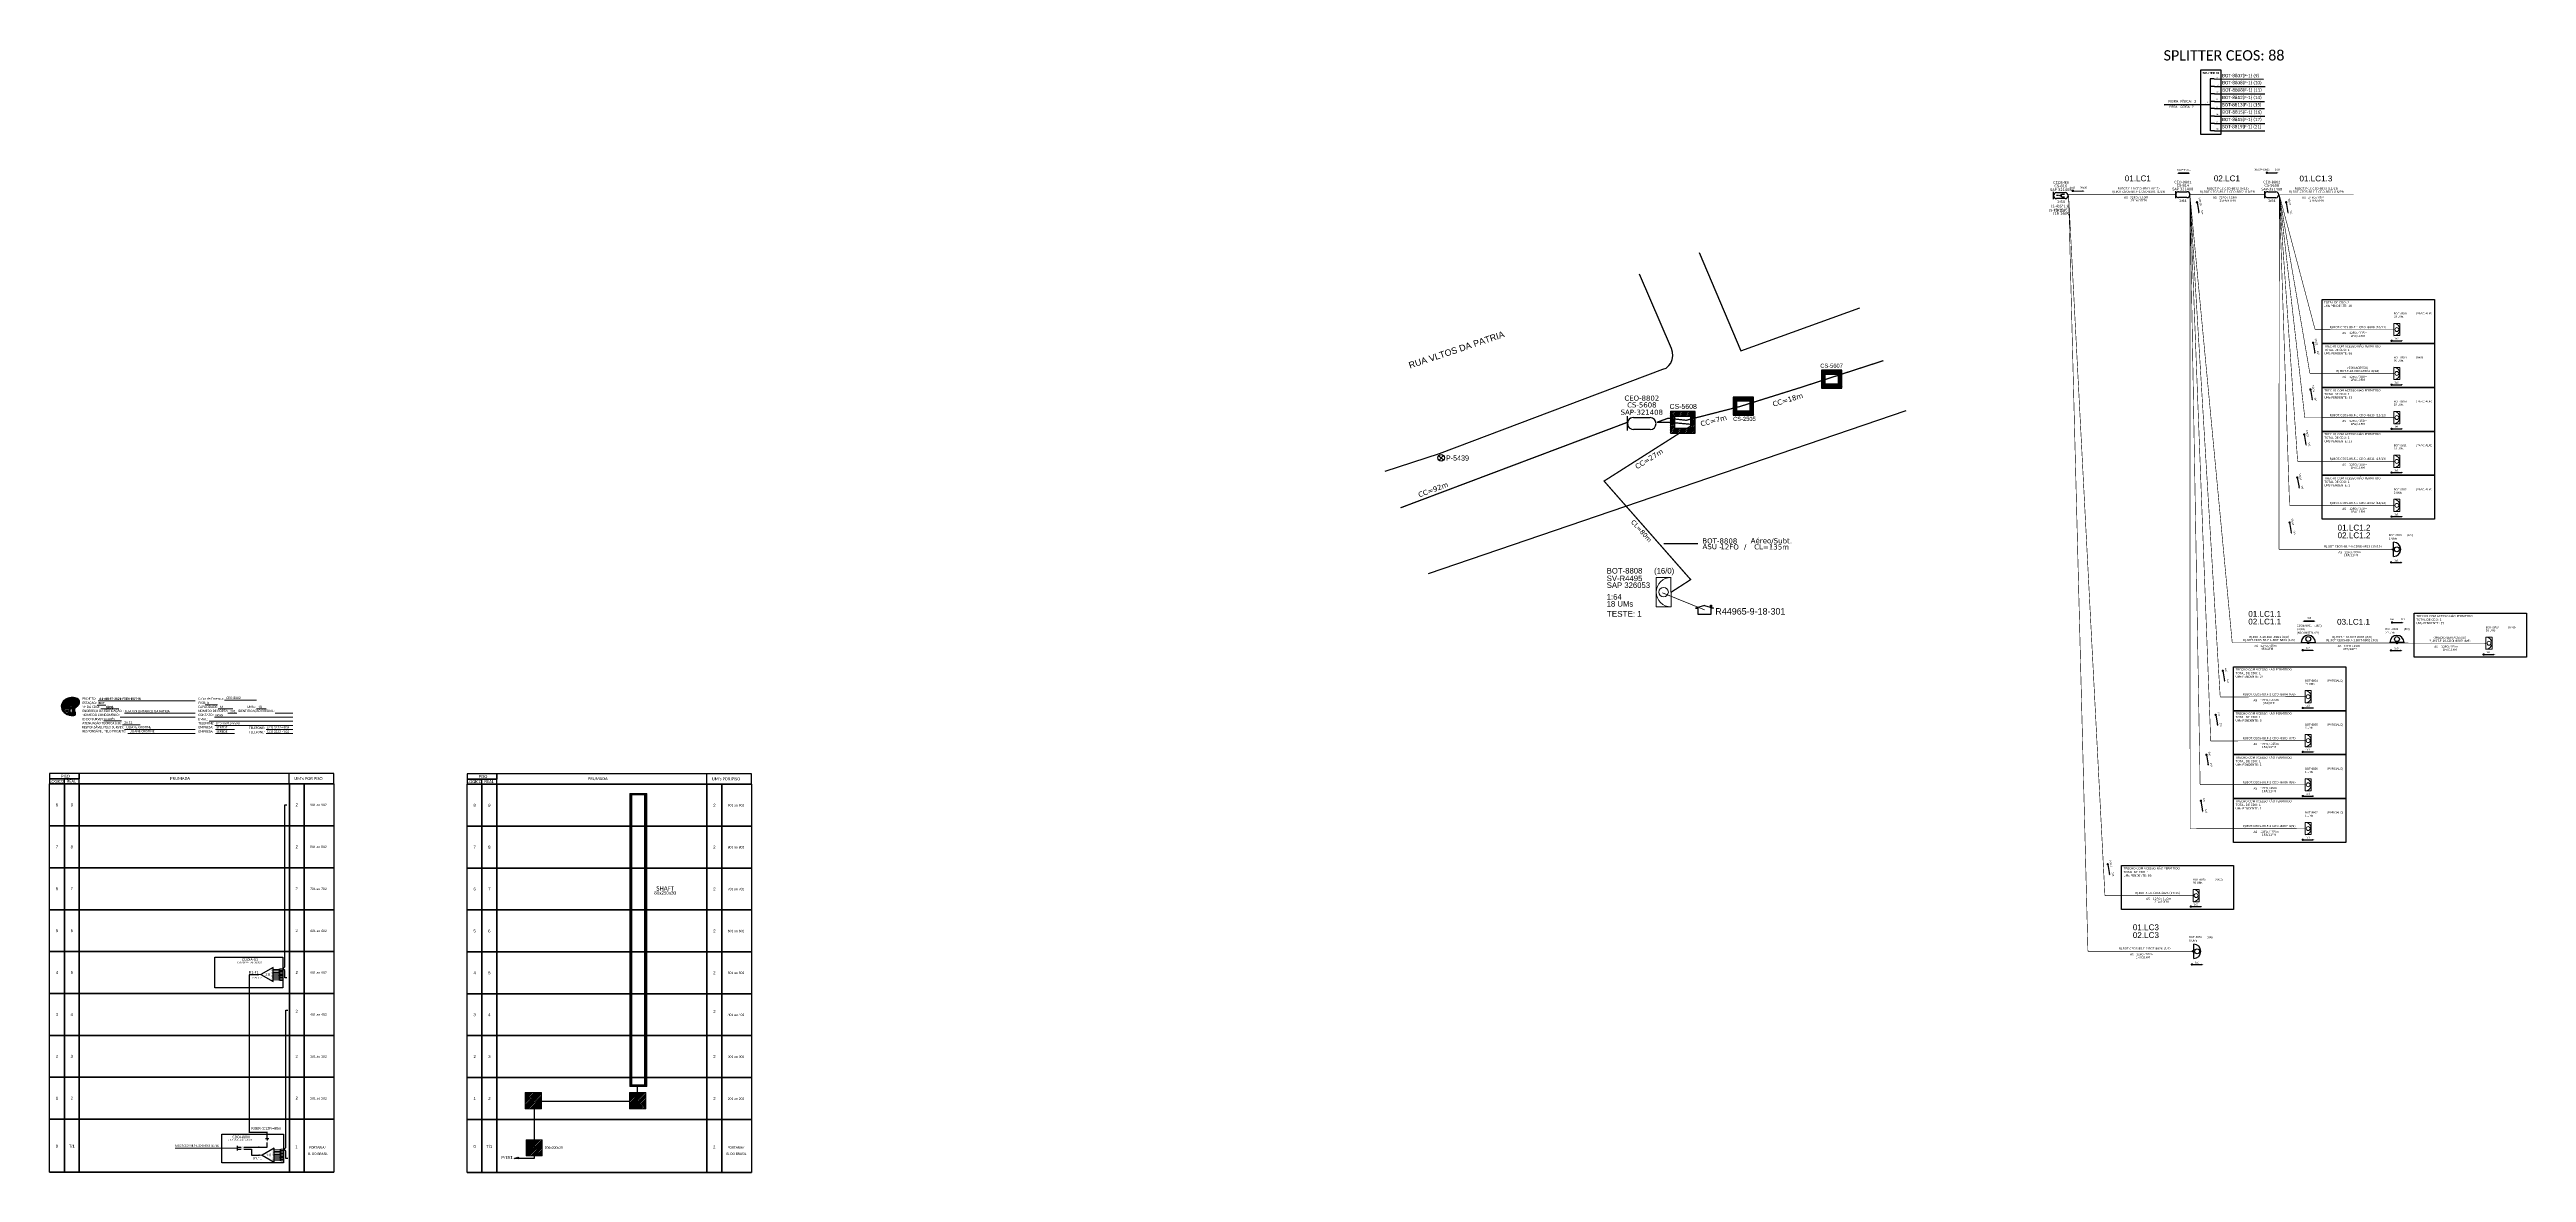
# Model space of a CAD drawing. Header units: metres. Extents: x -36 to 587728, y -8 to 9716578.
# Drawn here: x 585792 to 587728, y 9715701 to 9716578 of the extents above; entities outside this region: 19.
import ezdxf
from ezdxf.enums import TextEntityAlignment as Align

# ---------------------------------------------------------------- set-up
doc = ezdxf.new("R2010")
doc.units = ezdxf.units.M
doc.header["$LTSCALE"] = 0.5
doc.header["$MEASUREMENT"] = 0
doc.header["$PDMODE"] = 33
doc.header["$PDSIZE"] = 1e-05
for name, color, linetype in [('10.1-Caixas Subterrâneas', 5, 'Continuous'), ('20.4-CEOS', 1, 'Continuous'), ('CAP a instalar', 1, 'Continuous'), ('CDO_POSTE', 1, 'Continuous'), ('Comprimeto de lance', 255, 'Continuous'), ('DROP DE CLIENTE', 140, 'Continuous'), ('label_cabos', 7, 'Continuous'), ('QUADRA', 7, 'Continuous'), ('SEGMENTO', 10, 'Continuous'), ('SETA', 7, 'Continuous'), ('surveys', 7, 'Continuous'), ('surveys legendas', 7, 'Continuous'), ('texto', 255, 'Continuous'), ('UNIFILAR', 7, 'Continuous')]:
    doc.layers.add(name, color=color, linetype=linetype)
for name, color, linetype, lineweight in [("20.0-LEGENDA DOS CDO'S", 1, 'Continuous', 0), ('20.1-CDO_INTERIOR', 1, 'Continuous', 0), ('20.2-CDO_POSTE', 1, 'Continuous', 5), ('40.1-ETIQUETAS', 1, 'Continuous', 20), ('Segmento Logradouro Texto', 252, 'Continuous', 0)]:
    doc.layers.add(name, color=color, linetype=linetype, lineweight=lineweight)
doc.styles.add('ARIAL', font='arial.ttf')
doc.styles.add('DIGICADE', font='arial.ttf')
doc.styles.add('ROMANS', font='arial.ttf')
doc.styles.add('siredit', font='verdana.ttf')
doc.styles.get("Standard").update_dxf_attribs({"font": 'arial.ttf'})
doc.styles.add('WMF-Calibri0', font='CALIBRI.TTF')
doc.styles.add('WMF-Calibri1', font='CALIBRIB.TTF')
doc.linetypes.add('FENCELINE1', pattern='A,0.25,-0.1,[133,ltypeshp.shx,S=0.1,R=0,X=-0.1,Y=0],-0.1,1', length=1.45)
doc.linetypes.add('RESERVA', pattern='A,0.5,-0.15,["RESERVA",Standard,S=0.18,R=0,X=0,Y=-0.1],-1.3', length=1.95)
doc.dimstyles.new('CC', dxfattribs={"dimtxt": 1, "dimasz": 2, "dimexe": 0.18, "dimexo": 0.0625, "dimgap": 0.09, "dimtad": 0, "dimdec": 0, "dimrnd": 1, "dimzin": 0, "dimdsep": 46, "dimtxsty": 'siredit', "dimblk": 'NONE', "dimcen": 0, "dimse1": 1, "dimse2": 1, "dimsd1": 1, "dimsd2": 1, "dimclrt": 7, "dimadec": 0, "dimazin": 0, "dimtfac": 1, "dimtdec": 0, "dimtofl": 0, "dimtmove": 0, "dimatfit": 3, "dimfxl": 0, "dimtolj": 1, "dimtzin": 0, "dimarcsym": 0})

# ---------------------------------------------------------------- blocks, each defined once
blk = doc.blocks.new('POLE_POLE')
at = {"color": 1}
for p, q in [((-0.000004, 0.0000077), (0.0000036, 0.0000006)), ((0.0000034, 0.000008), (-0.0000038, 0.0000004))]:
    blk.add_line(p, q, dxfattribs=at)
blk.add_circle((-0.0000002, 0.0000042), 0.00000522, dxfattribs=at)
blk = doc.blocks.new('SURVEY_SURVEY')
for p, q in [((0, 0.0000167), (-0.0000141, 0.0000125)), ((-0.0000141, 0.0000125), (-0.0000097, 0.0000125)), ((-0.0000097, 0.0000025), (-0.0000097, 0.0000125)), ((0.0000097, 0.0000025), (-0.0000097, 0.0000025)), ((0, 0.0000167), (0.0000141, 0.0000125)), ((0.0000094, 0.0000173), (0.0000109, 0.0000173)), ((0.0000094, 0.000014), (0.0000094, 0.0000173)), ((0.0000097, 0.0000126), (0.0000097, 0.0000025)), ((0.0000141, 0.0000125), (0.0000097, 0.0000125)), ((0.0000109, 0.0000173), (0.0000109, 0.0000135))]:
    blk.add_line(p, q)
blk = doc.blocks.new('*X1')
at = {"color": 0, "linetype": 'Continuous'}
for p, q in [((-1.25, 0.34099), (-0.49099, 1.1)), ((-1.25, 0.517767), (-0.667767, 1.1)), ((-1.25, 0.694544), (-0.844544, 1.1)), ((-1.25, 0.87132), (-1.02132, 1.1)), ((-1.25, 1.048097), (-1.198097, 1.1)), ((-1.25, 0.164214), (-0.8035, 0.610714)), ((-1.25, -0.012563), (-0.8035, 0.433937)), ((-1.25, -0.18934), (-0.8035, 0.25716)), ((-1.25, -0.366117), (-0.8035, 0.080383)), ((-0.789214, 0.625), (-0.314214, 1.1)), ((-0.612437, 0.625), (-0.137437, 1.1)), ((-0.43566, 0.625), (0.03934, 1.1)), ((-0.258883, 0.625), (0.216117, 1.1)), ((-0.082107, 0.625), (0.392893, 1.1)), ((0.09467, 0.625), (0.56967, 1.1)), ((0.271447, 0.625), (0.746447, 1.1)), ((0.448223, 0.625), (0.923223, 1.1)), ((0.625, 0.625), (1.1, 1.1)), ((0.801777, 0.625), (1.25, 1.073223)), ((0.8035, 0.449947), (1.25, 0.896447)), ((0.8035, 0.27317), (1.25, 0.71967)), ((0.8035, 0.096393), (1.25, 0.542893)), ((0.8035, -0.080383), (1.25, 0.366117)), ((0.8035, -0.25716), (1.25, 0.18934)), ((0.8035, -0.433937), (1.25, 0.012563)), ((-1.25, -0.542893), (-0.8035, -0.096393)), ((-1.25, -0.71967), (-0.8035, -0.27317)), ((-1.25, -0.896447), (-0.8035, -0.449947)), ((-1.25, -1.073223), (-0.801777, -0.625)), ((-1.1, -1.1), (-0.625, -0.625)), ((-0.923223, -1.1), (-0.448223, -0.625)), ((-0.746447, -1.1), (-0.271447, -0.625)), ((-0.56967, -1.1), (-0.09467, -0.625)), ((-0.392893, -1.1), (0.082107, -0.625)), ((-0.216117, -1.1), (0.258883, -0.625)), ((-0.03934, -1.1), (0.43566, -0.625)), ((0.137437, -1.1), (0.612437, -0.625)), ((0.314214, -1.1), (0.789214, -0.625)), ((0.49099, -1.1), (1.25, -0.34099)), ((0.667767, -1.1), (1.25, -0.517767)), ((0.8035, -0.610714), (1.25, -0.164214)), ((0.844544, -1.1), (1.25, -0.694544)), ((1.02132, -1.1), (1.25, -0.87132)), ((1.198097, -1.1), (1.25, -1.048097))]:
    blk.add_line(p, q, dxfattribs=at)
blk = doc.blocks.new('MANHOLE_MQ')
at = {"color": 0, "linetype": 'Continuous'}
for p, q in [((0.0000062, 0.0000057), (-0.0000063, 0.0000057)), ((-0.0000063, 0.0000057), (-0.0000063, -0.0000053)), ((-0.000004, 0.0000033), (0.000004, 0.0000033)), ((-0.000004, -0.0000029), (-0.000004, 0.0000033)), ((0.000004, 0.0000033), (0.000004, -0.0000029)), ((0.0000062, -0.0000053), (0.0000062, 0.0000057)), ((-0.0000063, -0.0000053), (0.0000062, -0.0000053)), ((0.000004, -0.0000029), (-0.000004, -0.0000029)), ((0.000004, -0.0000029), (0.000004, -0.0000029))]:
    blk.add_line(p, q, dxfattribs=at)
at = {"color": 0, "linetype": 'Continuous', "xscale": 5e-06, "yscale": 5e-06, "zscale": 1e-05}
blk.add_blockref('*X1', (0, 0.0000002), dxfattribs=at)
blk = doc.blocks.new('LEGENDA DOS CABOS')
at = {"layer": 'label_cabos', "color": 0, "style": 'siredit'}
for tag, p in [('TIPO_CABO', (2.74, 0.52)), ('ID', (4.24, 1.63)), ('CABO', (6.16, 0.47)), ('/', (9.19, 0.47)), ('METROS', (14.36, 0.47)), ('XX', (14.31, 1.67))]:
    blk.add_attdef(tag, text='', height=1, rotation=359.69, dxfattribs=at).set_placement(p, align=Align.MIDDLE_CENTER)
blk = doc.blocks.new('_None')
blk = doc.blocks.new('CEOS_RP_CT_DRT')
at = {"layer": '20.4-CEOS', "color": 0}
for p, q in [((-4.54, 1.19), (-1.19, 1.19)), ((-1.19, -1.19), (-4.54, -1.19))]:
    blk.add_line(p, q, dxfattribs=at)
for points in [[(-5.73, -1.43), (-5.73, 1.44)], [(-3.79, 0), (-4.59, 0)], [(-2.47, 0.48), (-1.45, 0.48)], [(-2.47, -0.52), (-1.45, -0.52)]]:
    blk.add_lwpolyline(points, dxfattribs=at)
blk.add_lwpolyline([(-3.79, 0, 0, 1.47, 0), (-2.41, 0, 1.47, 1.47, 0)], format="xyseb", dxfattribs=at)
for centre, start, end in [((-4.54, 0), 90, 270), ((-1.19, 0), 270, 90)]:
    blk.add_arc(centre, 1.19, start, end, dxfattribs=at)
at = {"layer": '20.4-CEOS', "color": 7, "style": 'siredit'}
for tag, p in [('Nº_DA_CEOS', (-2.86, 5.6)), ('LOCAL', (-2.86, 4.24)), ('SAP', (-2.86, 2.78)), ('RACIO_SPLITAGEM', (-2.86, -1.88)), ('FIBRAS_SPLITTER', (-2.86, -3.58)), ('RESERVA_FINAIS', (-2.86, -6.39)), ('FIBRAS_TOP_C', (-2.86, -5.08))]:
    blk.add_attdef(tag, text='', height=1.01, dxfattribs=at).set_placement(p, align=Align.TOP_CENTER)
blk = doc.blocks.new('ETIQUETA_RS5F')
at = {"layer": '40.1-ETIQUETAS', "color": 0, "style": 'siredit'}
blk.add_text('/', height=1.5, dxfattribs=at).set_placement((1.6, -2), align=Align.MIDDLE_RIGHT)
for tag, p in [('ETIQUETA_R_SECUNDARIA', (1.2, 2.1)), ('ETIQUETA_R_PRIMARIA', (1.2, 4.1)), ('F_ATIVAS/F_MORTAS', (1.1, -4.2))]:
    blk.add_attdef(tag, text='', height=1.5, dxfattribs=at).set_placement(p, align=Align.MIDDLE_CENTER)
for tag, p in [('TIPO_CABO', (-6.6, -2.1)), ('CAP_CABO', (0.4, -2.1))]:
    blk.add_attdef(tag, text='', height=1.5, dxfattribs=at).set_placement(p, align=Align.MIDDLE_RIGHT)
for tag, p in [('FUSÃO_1', (0.8, -8.4)), ('FUSÃO_2', (0.8, -10.6)), ('FUSÃO_3', (0.8, -12.9)), ('FUSÃO_4', (0.8, -15.1)), ('FUSÃO_5', (0.8, -17.2))]:
    blk.add_attdef(tag, text='', height=1.5, dxfattribs=at).set_placement(p, align=Align.CENTER)
blk.add_attdef('METROS', text='', height=1.5, dxfattribs=at).set_placement((2.1, -2), align=Align.MIDDLE_LEFT)
blk = doc.blocks.new('CDOI_INT')
at = {"layer": '20.1-CDO_INTERIOR', "color": 0, "lineweight": 18}
blk.add_lwpolyline([(4.2, -4.2), (4.2, 4.2), (0, 4.2), (0, -4.2)], close=True, dxfattribs=at)
blk.add_circle((2.1, 0), 1.36, dxfattribs=at)
blk.add_arc((0, 0), 4.25, 270, 90, dxfattribs=at)
at = {"layer": "20.0-LEGENDA DOS CDO'S", "color": 0, "style": 'ARIAL'}
for tag, p in [('CDO_N', (-0.1, 10.4)), ('SURVEY', (-0.1, 8.2)), ('SAP', (-0.1, 6.2)), ('SPLITER_1', (21.2, 10.4)), ('SPLITER_2', (21.2, 8.7)), ('1:XX', (5.9, -2.2)), ('UMS', (5.9, -4.2))]:
    blk.add_attdef(tag, p, '', height=1.36, dxfattribs=at)
blk.add_attdef('FIBRAS_UTILIZADAS', text='', height=1.36, dxfattribs=at).set_placement((15.3, 10.4), align=Align.CENTER)
blk = doc.blocks.new('*U117')
at = {"color": 7}
blk.add_line((12.9, -5.5), (-2.4, -5.5), dxfattribs=at)
for centre, radius in [((5.3, -1.9), 2.64), ((5.3, -6.2), 0.708)]:
    blk.add_circle(centre, radius, dxfattribs=at)
blk.add_arc((5.3, -5.5), 7.65, 0, 180, dxfattribs=at)
blk = doc.blocks.new('CDOE-TEXTO PADRÃO')
at = {"layer": "20.0-LEGENDA DOS CDO'S", "color": 0, "style": 'ARIAL'}
for tag, p in [('CDO_N', (0.5, 7.4)), ('CORDOALHA', (0.5, 4.3)), ('SAP', (0.5, 1.7)), ('SPLITER_1', (0.6, -0.9)), ('SPLITER_2', (0.6, -3.5)), ('(XX-XX_F)S', (0.5, -8.3)), ('(XX-XX_L)S', (0.5, -10.8)), ('UMS', (0.5, -13.1))]:
    blk.add_attdef(tag, p, '', height=1.7, rotation=0.118, dxfattribs=at)
blk.add_attdef('FIBRAS_UTILIZADAS', text='', height=1.7, rotation=0.118, dxfattribs=at).set_placement((19.8, 7.4), align=Align.CENTER)
blk = doc.blocks.new('CDOI NI')
at = {"layer": 'CAP a instalar', "color": 252, "linetype": 'Continuous'}
blk.add_lwpolyline([(34185.3, 58977.9), (34198.4, 58977.9)], dxfattribs=at)
for centre, radius in [((34191.9, 58981), 2.26), ((34191.9, 58977.3), 0.606)]:
    blk.add_circle(centre, radius, dxfattribs=at)
blk.add_arc((34191.9, 58977.9), 6.54, 360, 180, dxfattribs=at)
blk = doc.blocks.new('SPLT_1-8_SC-APC')
at = {"color": 1, "lineweight": 0}
blk.add_lwpolyline([(-17, -7.5), (-19.3, -7.5)], dxfattribs=at)
at = {"color": 1}
blk.add_lwpolyline([(-7.4, -2.1), (-17, -7.5), (-7.4, -13), (-7.4, -2.1)], dxfattribs=at)
at = {"color": 3, "lineweight": 0}
for points in [[(-3, -3.5), (-7.4, -3.5)], [(-7.4, -4.7), (-3, -4.7)], [(-7.4, -5.8), (-3, -5.8)], [(-7.4, -7), (-3, -7)], [(-7.4, -8.1), (-3, -8.1)], [(-7.4, -9.3), (-3, -9.3)], [(-7.4, -10.4), (-3, -10.4)], [(-7.4, -11.6), (-3, -11.6)], [(-2.4, -3), (-2.4, -4)], [(-2.4, -3), (0, -3)], [(-2.4, -4), (0, -4)], [(-2.4, -4.2), (-2.4, -5.2)], [(-2.4, -4.2), (0, -4.2)], [(-2.4, -5.2), (0, -5.2)], [(-2.4, -5.3), (-2.4, -6.3)], [(-2.4, -5.3), (0, -5.3)], [(-2.4, -6.3), (0, -6.3)], [(-2.4, -6.5), (-2.4, -7.5)], [(-2.4, -6.5), (0, -6.5)], [(-2.4, -7.5), (0, -7.5)], [(-2.4, -7.6), (-2.4, -8.6)], [(-2.4, -7.6), (0, -7.6)], [(-2.4, -8.6), (0, -8.6)], [(-2.4, -8.8), (-2.4, -9.8)], [(-2.4, -8.8), (0, -8.8)], [(-2.4, -9.8), (0, -9.8)], [(-2.4, -9.9), (-2.4, -10.9)], [(-2.4, -9.9), (0, -9.9)], [(-2.4, -10.9), (0, -10.9)], [(-2.4, -11.1), (-2.4, -12.1)], [(-2.4, -11.1), (0, -11.1)], [(-2.4, -12.1), (0, -12.1)]]:
    blk.add_lwpolyline(points, dxfattribs=at)
for points in [[(-3, -3.2), (-2.4, -3.2), (-2.4, -3.8), (-3, -3.8)], [(-3, -4.4), (-2.4, -4.4), (-2.4, -5), (-3, -5)], [(-3, -5.5), (-2.4, -5.5), (-2.4, -6.1), (-3, -6.1)], [(-3, -6.7), (-2.4, -6.7), (-2.4, -7.3), (-3, -7.3)], [(-3, -7.8), (-2.4, -7.8), (-2.4, -8.4), (-3, -8.4)], [(-3, -9), (-2.4, -9), (-2.4, -9.6), (-3, -9.6)], [(-3, -10.1), (-2.4, -10.1), (-2.4, -10.7), (-3, -10.7)], [(-3, -11.3), (-2.4, -11.3), (-2.4, -11.9), (-3, -11.9)]]:
    blk.add_lwpolyline(points, close=True, dxfattribs=at)
at = {"color": 1, "style": 'ARIAL'}
for s, height, p in [('1:8', 2, (-13.9, -8.4)), ('S1', 0.75, (-8.7, -3.8)), ('S2', 0.75, (-8.7, -5)), ('S3', 0.75, (-8.7, -6.2)), ('S4', 0.75, (-8.7, -7.4)), ('S5', 0.75, (-8.7, -8.6)), ('S6', 0.75, (-8.7, -9.7)), ('S7', 0.75, (-8.7, -10.8)), ('S8', 0.75, (-8.7, -11.9))]:
    blk.add_text(s, height=height, dxfattribs=at).set_placement(p)
blk = doc.blocks.new('SPLITTER_')
blk.add_point((0, 0))
at = {"style": 'ARIAL', "flags": 4}
blk.add_attdef('SPLT', (0, -3.3), '', height=1.5, dxfattribs=at)
blk = doc.blocks.new('Inst CDOI-64')
at = {"layer": '20.1-CDO_INTERIOR', "color": 1, "lineweight": 18}
blk.add_lwpolyline([(-2.12, -2.13), (-2.12, 2.12), (0, 2.12), (0.01, -2.13)], close=True, dxfattribs=at)
blk.add_circle((-1.06, 0), 0.68, dxfattribs=at)
blk.add_arc((0.01, 0), 2.13, 90.0276, 270.0276, dxfattribs=at)
at = {"layer": "20.0-LEGENDA DOS CDO'S"}
for tag, p, style, flags in [('ID_ATIVIDADE', (-9.3, 3.78), 'ARIAL', 3), ('FATOR', (-1.5, 3.78), 'ARIAL', 1), ('QTDE', (-9.18, -3.66), 'DIGICADE', 3)]:
    blk.add_attdef(tag, p, '', height=0.8, rotation=0.118, dxfattribs=dict(at, style=style, flags=flags))
at = {"layer": "20.0-LEGENDA DOS CDO'S", "style": 'ARIAL'}
for tag, p, rotation in [('SAP', (-9.3, 0.61), 359.9724), ('SURVEY', (-9.3, 1.6), 359.9724), ('FID', (-9.3, 2.69), 0.118), ('1:XX', (-9.31, -1.08), 359.9724), ('UMS', (-9.31, -2.09), 359.9724)]:
    blk.add_attdef(tag, p, '', height=0.8, rotation=rotation, dxfattribs=at)
blk.add_attdef('FIBRAS_UTILIZADAS', text='', height=0.8, rotation=359.9724, dxfattribs=at).set_placement((-0.99, 2.69), align=Align.CENTER)
blk = doc.blocks.new('Teste  FTTH')
at = {"color": 0, "lineweight": 0, "style": 'ROMANS'}
for tag, p in [('TESTE', (-2.3, -0.29)), ('QTDE', (0.21, -0.29))]:
    blk.add_attdef(tag, p, '', height=0.48, dxfattribs=at)
for tag, p, flags in [('FID', (-2.23, -1.25), 1), ('FATOR', (-2.23, -2.03), 3), ('ID_ATIVIDADE', (-2.23, -2.72), 3)]:
    blk.add_attdef(tag, p, '', height=0.48, dxfattribs=dict(at, flags=flags))
blk = doc.blocks.new('OI')
h = blk.add_hatch(color=40)
edge = h.paths.add_edge_path()
edge.add_spline(control_points=[(4.4, -0.7), (3.9, -1), (3.3, -1.5), (2.8, -2.6), (2.9, -3.5), (3.1, -4.3), (3.3, -4.9), (3.4, -5.4), (3.4, -5.9), (3.2, -6.4), (2.5, -6.6), (1.7, -6.6), (0.6, -6.7), (-0.6, -6.4), (-1.6, -6.1), (-2.8, -5.6), (-3.9, -4.8), (-4.9, -3.7), (-5.3, -2.6), (-5.6, -1.9), (-5.8, -1), (-5.7, 0.5), (-5.1, 2), (-4.1, 3), (-3.3, 3.6), (-2.4, 4.2), (-1.4, 4.4), (-0.6, 4.7), (0.8, 4.9), (2.2, 5), (3.8, 4.6), (4.7, 4.2), (5.4, 3.7), (5.8, 3), (6, 2.2), (6, 1.5), (5.7, 0.6), (5.3, 0.1), (4.9, -0.4), (4.5, -0.6), (4.4, -0.7)], knot_values=[0, 0, 0, 0, 1.60434, 2.417191, 3.427595, 4.282808, 4.776746, 5.304182, 5.888771, 6.258406, 6.858137, 7.79129, 8.986195, 10.124242, 11.187857, 12.242908, 13.953784, 15.414161, 16.515391, 17.349188, 17.675853, 19.552021, 21.515531, 22.568638, 23.63245, 24.621084, 25.782718, 26.745347, 27.142653, 29.870543, 31.004649, 31.921532, 32.709589, 33.801391, 34.042471, 35.192333, 35.971461, 36.628871, 37.254359, 37.836911, 37.836911, 37.836911, 37.836911], degree=3, periodic=0)
h.paths.add_polyline_path([(1.1, -0.9, -1), (0, -0.9, -1)], flags=16)
edge = h.paths.add_edge_path(flags=16)
edge.add_ellipse((0.6, -3.6), major_axis=(-0.02, 1.71), ratio=0.361305, start_angle=0, end_angle=360)
h.paths.add_polyline_path([(-0.4, -3.6, -1), (-3.8, -3.6, -1)], flags=16)
edge = h.paths.add_edge_path(flags=0)
edge.add_ellipse((-2.1, -3.6), major_axis=(0, 0.885), ratio=0.758294, start_angle=0, end_angle=360)
at = {"color": 40}
for centre, radius in [((-2.1, -3.6), 1.72), ((0.5, -0.9), 0.587)]:
    blk.add_circle(centre, radius, dxfattribs=at)
blk.add_ellipse((-2.1, -3.6), major_axis=(0, 0.885), ratio=0.758294, start_param=-3.141592653589792, end_param=3.141592653589792, dxfattribs=at)
blk.add_ellipse((0.6, -3.6), major_axis=(-0.02, 1.71), ratio=0.361305, dxfattribs=at)
at = {"color": 40, "start_tangent": (-0.800898, -0.598801), "end_tangent": (-0.800898, -0.598801)}
blk.add_spline([(4.4, -0.7), (3.2, -1.8), (2.9, -2.5), (2.9, -3.5), (3.1, -4.4), (3.3, -4.8), (3.4, -5.4), (3.4, -6), (3.2, -6.3), (2.7, -6.5), (1.7, -6.6), (0.5, -6.6), (-0.6, -6.4), (-1.6, -6.1), (-2.6, -5.7), (-3.9, -4.7), (-4.9, -3.6), (-5.4, -2.6), (-5.6, -1.8), (-5.7, -1.5), (-5.6, 0.4), (-4.8, 2.2), (-4.1, 3), (-3.3, 3.6), (-2.4, 4.1), (-1.3, 4.5), (-0.4, 4.7), (0, 4.8), (2.7, 4.8), (3.8, 4.5), (4.7, 4.2), (5.3, 3.7), (5.9, 2.7), (5.9, 2.5), (5.9, 1.3), (5.7, 0.6), (5.3, 0.1), (4.8, -0.4), (4.4, -0.7)], degree=3, dxfattribs=at)
blk = doc.blocks.new('CARIMBO')
at = {"color": 7, "lineweight": 0}
for points in [[(35.7, -16.8), (111.6, -16.8)], [(134.5, -16.3), (159.6, -16.3)], [(35.1, -20.1), (41.7, -20.1)], [(37.8, -23.1), (51.8, -23.1)], [(40.1, -32.5), (54.1, -32.5)], [(53, -29.5), (111.6, -29.5)], [(54.7, -35.5), (68.6, -35.5)], [(56.4, -26.4), (111.6, -26.4)], [(119.4, -20), (128.9, -20)], [(122.6, -32.7), (187.8, -32.7)], [(126.6, -29.5), (187.8, -29.5)], [(126.8, -36), (187.8, -36)], [(129.5, -23.1), (141.1, -23.1)], [(137.1, -26.4), (144, -26.4)], [(159.4, -23.1), (167.1, -23.1)], [(174.2, -26.4), (187.8, -26.4)], [(56.4, -39.1), (111.6, -39.1)], [(58.9, -42.3), (111.6, -42.3)], [(127.5, -39.1), (142.3, -39.1)], [(127.5, -42.3), (142.3, -42.3)], [(167.1, -39.1), (187.8, -39.1)], [(167.1, -42.3), (187.8, -42.3)]]:
    blk.add_lwpolyline(points, dxfattribs=at)
at = {"color": 7, "xscale": 1.213923925163967, "yscale": 1.213923925163967, "zscale": 1.213923925163967, "rotation": 0.1532896023949059}
blk.add_blockref('OI', (13.9, -20.2), dxfattribs=at)
at = {"color": 7, "lineweight": 0, "style": 'WMF-Calibri0'}
for s, height, p in [('PROJETO:', 1.79, (23.3, -16)), ('ESTAÇÃO:', 1.79, (23.3, -19.3)), ('Caixa de Emenda:', 1.793, (114, -16)), ('PISO:', 1.79, (114.1, -19.3)), ('RESPONSÁVEL PELO SURVEY:', 1.793, (23, -38.3)), ('ATENUAÇÃO TEÓRICA (dB):', 1.793, (23.3, -35.1)), ('Nº DA CDOI:', 1.793, (23.3, -22.4)), ('ENDEREÇO DA EDIFICAÇÃO :', 1.793, (23.3, -25.6)), ('NOME DO CONDOMÍNIO:', 1.793, (23.3, -28.7)), ('ID DO SURVEY:', 1.793, (23.3, -32)), ('CAPACIDADE:', 1.793, (113.9, -22.4)), ('CONTATO:', 1.79, (113.9, -28.7)), ('NÚMERO DE PORTA:', 1.793, (113.9, -25.6)), ('EMAIL:', 1.79, (113.9, -32)), ('TELEFONE:', 1.79, (114.1, -35.1)), ('EMPRESA:', 1.79, (114.1, -38.3)), ('IDENTIFICAÇÃO PREDIAL:', 1.793, (145, -25.6)), ("UM's:", 1.79, (152.2, -22.4)), ('TELEFONE:', 1.79, (153.7, -38.8)), ('RESPONSÁVEL PELO PROJETO:', 1.793, (23.3, -41.4)), ('EMPRESA:', 1.79, (114.1, -41.6)), ('TELEFONE:', 1.79, (153.7, -42.1))]:
    blk.add_text(s, height=height, dxfattribs=at).set_placement(p)
at = {"color": 7, "lineweight": 0, "flags": 8}
for tag, p, style in [('EST', (35.9, -19.4), 'WMF-Calibri1'), ('PROJ', (36.5, -16.1), 'WMF-Calibri1'), ('PISO_PTR', (120.8, -19.4), 'WMF-Calibri0'), ('CEOS-XX', (135.9, -15.5), 'WMF-Calibri0'), ('_ID_', (40.4, -31.9), 'WMF-Calibri0'), ('NOME_DO_COND.', (53.2, -29), 'WMF-Calibri0'), ('O_POTEN', (56.1, -34.7), 'WMF-Calibri0'), ('LOGRADOURO', (56.6, -25.9), 'WMF-Calibri0'), ('RES_SURVEY', (57.8, -38.2), 'WMF-Calibri0'), ('EMAIL', (123.3, -32.1), 'WMF-Calibri0'), ('NOME_DO_CONTATO', (127.3, -28.9), 'WMF-Calibri0'), ('TELEFONE', (127.5, -35.4), 'WMF-Calibri0'), ('EMP_RESP_SURVEY', (128.2, -38.5), 'WMF-Calibri0'), ('CAPAC.', (130.7, -22.5), 'WMF-Calibri0'), ('N°', (138.8, -25.8), 'WMF-Calibri0'), ("UC'S", (160.8, -22.5), 'WMF-Calibri0'), ('CONT_RESP_SURVEY', (167.8, -38.5), 'WMF-Calibri0'), ('N°PREDIO', (174.9, -25.8), 'WMF-Calibri0'), ('RES_PROJ', (60.3, -41.5), 'WMF-Calibri0'), ('EMP_RESP_PROJ', (128.2, -41.7), 'WMF-Calibri0'), ('CONT_RESP_PROJ', (167.8, -41.7), 'WMF-Calibri0')]:
    blk.add_attdef(tag, p, '', height=1.79, dxfattribs=dict(at, style=style))
at = {"color": 7, "lineweight": 0, "style": 'WMF-Calibri1', "flags": 8}
blk.add_attdef("N° CDO'S", text='', height=1.79, dxfattribs=at).set_placement((44.8, -22.7), align=Align.CENTER)

msp = doc.modelspace()

# ---------------------------------------------------------------- hatches: boundary and pattern name
at = {"lineweight": 0, "ltscale": 1.3}
h = msp.add_hatch(dxfattribs=at)
h.set_pattern_fill('ANSI31', color=2, style=0)
h.set_pattern_definition([(45, (0, 0), (-0.0883883476483, 0.0883883476483), [])])
h.paths.add_polyline_path([(586245.2, 9715997), (586258.5, 9715997), (586258.5, 9715768.1), (586245.2, 9715768.1)])
h.paths.add_polyline_path([(586246.9, 9715995.9), (586256.7, 9715995.9), (586256.7, 9715769.3), (586246.9, 9715769.3)], flags=16)
h = msp.add_hatch(color=3)
h.dxf.hatch_style = 1
edge = h.paths.add_edge_path()
edge.add_arc((585954.7, 9715855.4), 0.256, 0, 360)
h = msp.add_hatch()
h.set_pattern_fill('ANSI31', color=1, scale=7.526522, style=0)
h.set_pattern_definition([(45, (585940.7311, 9715436.2377), (-0.6652568, 0.6652568), [])])
h.paths.add_polyline_path([(586176.2, 9715763.3), (586163.6, 9715763.3), (586163.6, 9715750.6), (586176.2, 9715750.6)])
h.paths.add_polyline_path([(586166.1, 9715754.9), (586174.1, 9715754.9), (586174.1, 9715759), (586166.1, 9715759)], flags=24)
h = msp.add_hatch()
h.set_pattern_fill('ANSI31', color=1, scale=7.526522, style=0)
h.set_pattern_definition([(45, (586022.1574, 9715436.2377), (-0.6652568, 0.6652568), [])])
h.paths.add_polyline_path([(586257.7, 9715763.3), (586245, 9715763.3), (586245, 9715750.6), (586257.7, 9715750.6)])
h.paths.add_polyline_path([(586247.6, 9715754.9), (586255.5, 9715754.9), (586255.5, 9715759), (586247.6, 9715759)], flags=24)
h = msp.add_hatch(color=3)
h.dxf.hatch_style = 1
edge = h.paths.add_edge_path()
edge.add_arc((585955.2, 9715720.6), 0.256, 0, 360)
h = msp.add_hatch(color=3)
h.dxf.hatch_style = 1
edge = h.paths.add_edge_path()
edge.add_arc((585955.5, 9715714.4), 0.256, 0, 360)
h = msp.add_hatch()
h.set_pattern_fill('ANSI31', color=1, scale=7.526522, style=0)
h.set_pattern_definition([(45, (585941.448, 9715399.3813), (-0.6652568, 0.6652568), [])])
h.paths.add_polyline_path([(586176.9, 9715726.4), (586164.3, 9715726.4), (586164.3, 9715713.8), (586176.9, 9715713.8)])
h.paths.add_polyline_path([(586166.9, 9715718.1), (586174.8, 9715718.1), (586174.8, 9715722.1), (586166.9, 9715722.1)], flags=24)

# ---------------------------------------------------------------- linework, layer by layer
at = {"color": 3}
for p, q in [((586217.5, 9716004.1), (586217.6, 9716004.2)), ((586227, 9716004.1), (586227.1, 9716004.2)), ((585975.6, 9715861.6), (585975.6, 9715988.2)), ((585975.6, 9715988.2), (585977.3, 9715988.2)), ((585974, 9715860.1), (585975.6, 9715861.6)), ((585975.6, 9715858.6), (585974, 9715860.1)), ((585975.6, 9715852.9), (585975.6, 9715858.6)), ((585977.2, 9715852.9), (585975.6, 9715852.9)), ((585976.3, 9715720.4), (585976.3, 9715827.8)), ((585976.3, 9715827.8), (585978, 9715827.8)), ((586251.4, 9715763.3), (586251.4, 9715768.1)), ((586170.4, 9715750.6), (586170.4, 9715726.4)), ((585974.8, 9715718.9), (585976.3, 9715720.4)), ((585976.3, 9715717.4), (585974.8, 9715718.9)), ((585976.3, 9715711.8), (585976.3, 9715717.4)), ((585978, 9715711.8), (585976.3, 9715711.8))]:
    msp.add_line(p, q, dxfattribs=at)
at = {"color": 1}
msp.add_line((585938.4, 9715721.7), (585938.4, 9715717.9), dxfattribs=at)
at = {"color": 7}
for points in [[(587473.1, 9716512.2), (587489.2, 9716512.2), (587489.2, 9716562.2), (587473.1, 9716562.2)], [(587727.8, 9716103.5), (587640, 9716103.5), (587640, 9716137.8), (587727.8, 9716137.8)], [(587586.5, 9716061.7), (587498.7, 9716061.7), (587498.7, 9716096), (587586.5, 9716096)], [(587586.5, 9716027.4), (587498.7, 9716027.4), (587498.7, 9716061.7), (587586.5, 9716061.7)], [(587586.5, 9715993), (587498.7, 9715993), (587498.7, 9716027.4), (587586.5, 9716027.4)], [(587586.5, 9715958.7), (587498.7, 9715958.7), (587498.7, 9715993), (587586.5, 9715993)], [(587498.9, 9715906.3), (587411.2, 9715906.3), (587411.2, 9715940.6), (587498.9, 9715940.6)]]:
    msp.add_lwpolyline(points, close=True, dxfattribs=at)
at = {"const_width": 0.932}
for points in [[(587372.7, 9716467.9, 1), (587373.7, 9716467.9, 1)], [(587372.7, 9716467.9, 1), (587373.7, 9716467.9, 1)], [(587524.4, 9716482, 1), (587525.3, 9716482, 1)], [(587470.2, 9716459.4, 1), (587470.3, 9716458.4, 1)], [(587470.2, 9716459.4, 1), (587470.3, 9716458.4, 1)], [(587539.9, 9716459.4, 1), (587540.1, 9716458.4, 1)], [(587539.9, 9716459.4, 1), (587540.1, 9716458.4, 1)], [(587560.9, 9716349.6, 1), (587561.1, 9716348.7, 1)], [(587560.9, 9716349.6, 1), (587561.1, 9716348.7, 1)]]:
    msp.add_lwpolyline(points, format="xyb", close=True, dxfattribs=at)
at = {"color": 3}
for points in [[(587655.8, 9716348.6), (587568.1, 9716348.6), (587568.1, 9716382.9), (587655.8, 9716382.9)], [(587655.8, 9716314.3), (587568.1, 9716314.3), (587568.1, 9716348.6), (587655.8, 9716348.6)], [(587655.8, 9716279.9), (587568.1, 9716279.9), (587568.1, 9716314.3), (587655.8, 9716314.3)], [(587655.8, 9716245.6), (587568.1, 9716245.6), (587568.1, 9716279.9), (587655.8, 9716279.9)], [(587655.8, 9716211.3), (587568.1, 9716211.3), (587568.1, 9716245.6), (587655.8, 9716245.6)]]:
    msp.add_lwpolyline(points, close=True, dxfattribs=at)
msp.add_lwpolyline([(587621.9, 9716350.7, 0.932, 0.932, 1), (587622.8, 9716350.7, 0.932, 0.932, 1)], format="xyseb", close=True)
at = {"color": 7, "const_width": 0.932}
for points in [[(587558.8, 9716313.1, 1), (587559, 9716312.2, 1)], [(587558.8, 9716313.1, 1), (587559, 9716312.2, 1)], [(587554, 9716278, 1), (587554.2, 9716277.1, 1)], [(587554, 9716278, 1), (587554.2, 9716277.1, 1)], [(587548.6, 9716244.3, 1), (587548.7, 9716243.4, 1)], [(587548.6, 9716244.3, 1), (587548.7, 9716243.4, 1)], [(587542.6, 9716209.1, 1), (587542.7, 9716208.2, 1)], [(587542.6, 9716209.1, 1), (587542.7, 9716208.2, 1)], [(587621.5, 9716177.6, 1), (587622.4, 9716177.6, 1)], [(587622.3, 9716130.6, 1), (587623.2, 9716130.6, 1)], [(587552.4, 9716108.9, 1), (587553.4, 9716108.9, 1)], [(587621.4, 9716108.8, 1), (587622.3, 9716108.8, 1)], [(587490.4, 9716093.3, 1), (587490.5, 9716092.4, 1)], [(587490.4, 9716093.3, 1), (587490.5, 9716092.4, 1)], [(587484.8, 9716058.8, 1), (587484.9, 9716057.9, 1)], [(587484.8, 9716058.8, 1), (587484.9, 9716057.9, 1)], [(587477.5, 9716027.7, 1), (587477.7, 9716026.8, 1)], [(587477.5, 9716027.7, 1), (587477.7, 9716026.8, 1)], [(587473.2, 9715991.7, 1), (587473.4, 9715990.8, 1)], [(587473.2, 9715991.7, 1), (587473.4, 9715990.8, 1)], [(587400.4, 9715942.1, 1), (587400.5, 9715941.2, 1)], [(587400.4, 9715942.1, 1), (587400.5, 9715941.2, 1)], [(587465.8, 9715863.4, 1), (587466.7, 9715863.4, 1)]]:
    msp.add_lwpolyline(points, format="xyb", close=True, dxfattribs=at)
at = {"color": 7}
for points in [[(587621.9, 9716316.4, 0.932, 0.932, 1), (587622.8, 9716316.4, 0.932, 0.932, 1)], [(587621.9, 9716281.9, 0.932, 0.932, 1), (587622.8, 9716281.9, 0.932, 0.932, 1)], [(587621.9, 9716247.7, 0.932, 0.932, 1), (587622.8, 9716247.7, 0.932, 0.932, 1)], [(587621.9, 9716213.3, 0.932, 0.932, 1), (587622.8, 9716213.3, 0.932, 0.932, 1)], [(587693.8, 9716105.6, 0.932, 0.932, 1), (587694.8, 9716105.6, 0.932, 0.932, 1)], [(587552.5, 9716063.8, 0.932, 0.932, 1), (587553.4, 9716063.8, 0.932, 0.932, 1)], [(587552.5, 9716029.5, 0.932, 0.932, 1), (587553.4, 9716029.5, 0.932, 0.932, 1)], [(587552.5, 9715995, 0.932, 0.932, 1), (587553.4, 9715995, 0.932, 0.932, 1)], [(587552.5, 9715960.8, 0.932, 0.932, 1), (587553.4, 9715960.8, 0.932, 0.932, 1)], [(587465, 9715908.6, 0.932, 0.932, 1), (587465.9, 9715908.6, 0.932, 0.932, 1)]]:
    msp.add_lwpolyline(points, format="xyseb", close=True, dxfattribs=at)
at = {"color": 0}
for points in [[(585791.7, 9716008.5), (585814.9, 9716008.5), (585814.9, 9716012.6), (585791.7, 9716012.6)], [(585791.7, 9716004.4), (585814.9, 9716004.4), (585814.9, 9716008.5), (585791.7, 9716008.5)], [(586118.2, 9716008.3), (586141.3, 9716008.3), (586141.3, 9716012.4), (586118.2, 9716012.4)], [(586118.2, 9716004.2), (586141.3, 9716004.2), (586141.3, 9716008.3), (586118.2, 9716008.3)]]:
    msp.add_lwpolyline(points, close=True, dxfattribs=at)
for points in [[(585791.7, 9716004.4), (585803.3, 9716004.4), (585803.3, 9715971.7), (585791.7, 9715971.7)], [(585803.3, 9716004.4), (585814.9, 9716004.4), (585814.9, 9715971.7), (585803.3, 9715971.7)], [(585814.9, 9716004.4), (585979.2, 9716004.4), (585979.2, 9715971.7), (585814.9, 9715971.7)], [(585979.2, 9716004.4), (585990.7, 9716004.4), (585990.7, 9715971.7), (585979.2, 9715971.7)], [(585990.7, 9716004.4), (586013.9, 9716004.4), (586013.9, 9715971.7), (585990.7, 9715971.7)], [(586118.2, 9716004.2), (586129.7, 9716004.2), (586129.7, 9715971.5), (586118.2, 9715971.5)], [(586129.7, 9716004.2), (586141.3, 9716004.2), (586141.3, 9715971.5), (586129.7, 9715971.5)], [(586141.3, 9716004.2), (586305.6, 9716004.2), (586305.6, 9715971.5), (586141.3, 9715971.5)], [(586305.6, 9716004.2), (586317.2, 9716004.2), (586317.2, 9715971.5), (586305.6, 9715971.5)], [(586317.2, 9716004.2), (586340.3, 9716004.2), (586340.3, 9715971.5), (586317.2, 9715971.5)], [(585791.7, 9715971.7), (585803.3, 9715971.7), (585803.3, 9715938.9), (585791.7, 9715938.9)], [(585803.3, 9715971.7), (585814.9, 9715971.7), (585814.9, 9715938.9), (585803.3, 9715938.9)], [(585814.9, 9715971.7), (585979.2, 9715971.7), (585979.2, 9715938.9), (585814.9, 9715938.9)], [(585979.2, 9715971.7), (585990.7, 9715971.7), (585990.7, 9715938.9), (585979.2, 9715938.9)], [(585990.7, 9715971.7), (586013.9, 9715971.7), (586013.9, 9715938.9), (585990.7, 9715938.9)], [(586118.2, 9715971.5), (586129.7, 9715971.5), (586129.7, 9715938.7), (586118.2, 9715938.7)], [(586129.7, 9715971.5), (586141.3, 9715971.5), (586141.3, 9715938.7), (586129.7, 9715938.7)], [(586141.3, 9715971.5), (586305.6, 9715971.5), (586305.6, 9715938.7), (586141.3, 9715938.7)], [(586305.6, 9715971.5), (586317.2, 9715971.5), (586317.2, 9715938.7), (586305.6, 9715938.7)], [(586317.2, 9715971.5), (586340.3, 9715971.5), (586340.3, 9715938.7), (586317.2, 9715938.7)], [(585791.7, 9715938.9), (585803.3, 9715938.9), (585803.3, 9715906.2), (585791.7, 9715906.2)], [(585803.3, 9715938.9), (585814.9, 9715938.9), (585814.9, 9715906.2), (585803.3, 9715906.2)], [(585814.9, 9715938.9), (585979.2, 9715938.9), (585979.2, 9715906.2), (585814.9, 9715906.2)], [(585979.2, 9715938.9), (585990.7, 9715938.9), (585990.7, 9715906.2), (585979.2, 9715906.2)], [(585990.7, 9715938.9), (586013.9, 9715938.9), (586013.9, 9715906.2), (585990.7, 9715906.2)], [(586118.2, 9715938.7), (586129.7, 9715938.7), (586129.7, 9715906), (586118.2, 9715906)], [(586129.7, 9715938.7), (586141.3, 9715938.7), (586141.3, 9715906), (586129.7, 9715906)], [(586141.3, 9715938.7), (586305.6, 9715938.7), (586305.6, 9715906), (586141.3, 9715906)], [(586305.6, 9715938.7), (586317.2, 9715938.7), (586317.2, 9715906), (586305.6, 9715906)], [(586317.2, 9715938.7), (586340.3, 9715938.7), (586340.3, 9715906), (586317.2, 9715906)], [(585791.7, 9715906.2), (585803.3, 9715906.2), (585803.3, 9715873.4), (585791.7, 9715873.4)], [(585803.3, 9715906.2), (585814.9, 9715906.2), (585814.9, 9715873.4), (585803.3, 9715873.4)], [(585814.9, 9715906.2), (585979.2, 9715906.2), (585979.2, 9715873.4), (585814.9, 9715873.4)], [(585979.2, 9715906.2), (585990.7, 9715906.2), (585990.7, 9715873.4), (585979.2, 9715873.4)], [(585990.7, 9715906.2), (586013.9, 9715906.2), (586013.9, 9715873.4), (585990.7, 9715873.4)], [(586118.2, 9715906), (586129.7, 9715906), (586129.7, 9715873.2), (586118.2, 9715873.2)], [(586129.7, 9715906), (586141.3, 9715906), (586141.3, 9715873.2), (586129.7, 9715873.2)], [(586141.3, 9715906), (586305.6, 9715906), (586305.6, 9715873.2), (586141.3, 9715873.2)], [(586305.6, 9715906), (586317.2, 9715906), (586317.2, 9715873.2), (586305.6, 9715873.2)], [(586317.2, 9715906), (586340.3, 9715906), (586340.3, 9715873.2), (586317.2, 9715873.2)], [(585791.7, 9715873.4), (585803.3, 9715873.4), (585803.3, 9715840.7), (585791.7, 9715840.7)], [(585803.3, 9715873.4), (585814.9, 9715873.4), (585814.9, 9715840.7), (585803.3, 9715840.7)], [(585814.9, 9715873.4), (585979.2, 9715873.4), (585979.2, 9715840.7), (585814.9, 9715840.7)], [(585979.2, 9715873.4), (585990.7, 9715873.4), (585990.7, 9715840.7), (585979.2, 9715840.7)], [(585990.7, 9715873.4), (586013.9, 9715873.4), (586013.9, 9715840.7), (585990.7, 9715840.7)], [(586118.2, 9715873.2), (586129.7, 9715873.2), (586129.7, 9715840.5), (586118.2, 9715840.5)], [(586129.7, 9715873.2), (586141.3, 9715873.2), (586141.3, 9715840.5), (586129.7, 9715840.5)], [(586141.3, 9715873.2), (586305.6, 9715873.2), (586305.6, 9715840.5), (586141.3, 9715840.5)], [(586305.6, 9715873.2), (586317.2, 9715873.2), (586317.2, 9715840.5), (586305.6, 9715840.5)], [(586317.2, 9715873.2), (586340.3, 9715873.2), (586340.3, 9715840.5), (586317.2, 9715840.5)], [(585791.7, 9715840.7), (585803.3, 9715840.7), (585803.3, 9715808), (585791.7, 9715808)], [(585803.3, 9715840.7), (585814.9, 9715840.7), (585814.9, 9715808), (585803.3, 9715808)], [(585814.9, 9715840.7), (585979.2, 9715840.7), (585979.2, 9715808), (585814.9, 9715808)], [(585979.2, 9715840.7), (585990.7, 9715840.7), (585990.7, 9715808), (585979.2, 9715808)], [(585990.7, 9715840.7), (586013.9, 9715840.7), (586013.9, 9715808), (585990.7, 9715808)], [(586118.2, 9715840.5), (586129.7, 9715840.5), (586129.7, 9715807.8), (586118.2, 9715807.8)], [(586129.7, 9715840.5), (586141.3, 9715840.5), (586141.3, 9715807.8), (586129.7, 9715807.8)], [(586141.3, 9715840.5), (586305.6, 9715840.5), (586305.6, 9715807.8), (586141.3, 9715807.8)], [(586305.6, 9715840.5), (586317.2, 9715840.5), (586317.2, 9715807.8), (586305.6, 9715807.8)], [(586317.2, 9715840.5), (586340.3, 9715840.5), (586340.3, 9715807.8), (586317.2, 9715807.8)], [(585791.7, 9715808), (585803.3, 9715808), (585803.3, 9715775.2), (585791.7, 9715775.2)], [(585803.3, 9715808), (585814.9, 9715808), (585814.9, 9715775.2), (585803.3, 9715775.2)], [(585814.9, 9715808), (585979.2, 9715808), (585979.2, 9715775.2), (585814.9, 9715775.2)], [(585979.2, 9715808), (585990.7, 9715808), (585990.7, 9715775.2), (585979.2, 9715775.2)], [(585990.7, 9715808), (586013.9, 9715808), (586013.9, 9715775.2), (585990.7, 9715775.2)], [(586118.2, 9715807.8), (586129.7, 9715807.8), (586129.7, 9715775), (586118.2, 9715775)], [(586129.7, 9715807.8), (586141.3, 9715807.8), (586141.3, 9715775), (586129.7, 9715775)], [(586141.3, 9715807.8), (586305.6, 9715807.8), (586305.6, 9715775), (586141.3, 9715775)], [(586305.6, 9715807.8), (586317.2, 9715807.8), (586317.2, 9715775), (586305.6, 9715775)], [(586317.2, 9715807.8), (586340.3, 9715807.8), (586340.3, 9715775), (586317.2, 9715775)], [(585791.7, 9715775.2), (585803.3, 9715775.2), (585803.3, 9715742.5), (585791.7, 9715742.5)], [(585803.3, 9715775.2), (585814.9, 9715775.2), (585814.9, 9715742.5), (585803.3, 9715742.5)], [(585814.9, 9715775.2), (585979.2, 9715775.2), (585979.2, 9715742.5), (585814.9, 9715742.5)], [(585979.2, 9715775.2), (585990.7, 9715775.2), (585990.7, 9715742.5), (585979.2, 9715742.5)], [(585990.7, 9715775.2), (586013.9, 9715775.2), (586013.9, 9715742.5), (585990.7, 9715742.5)], [(586118.2, 9715775), (586129.7, 9715775), (586129.7, 9715742.3), (586118.2, 9715742.3)], [(586129.7, 9715775), (586141.3, 9715775), (586141.3, 9715742.3), (586129.7, 9715742.3)], [(586141.3, 9715775), (586305.6, 9715775), (586305.6, 9715742.3), (586141.3, 9715742.3)], [(586305.6, 9715775), (586317.2, 9715775), (586317.2, 9715742.3), (586305.6, 9715742.3)], [(586317.2, 9715775), (586340.3, 9715775), (586340.3, 9715742.3), (586317.2, 9715742.3)], [(585791.7, 9715742.5), (585803.3, 9715742.5), (585803.3, 9715701.1), (585791.7, 9715701.1)], [(585803.3, 9715742.5), (585814.9, 9715742.5), (585814.9, 9715701.1), (585803.3, 9715701.1)], [(585814.9, 9715742.5), (585979.2, 9715742.5), (585979.2, 9715701.1), (585814.9, 9715701.1)], [(585979.2, 9715742.5), (585990.7, 9715742.5), (585990.7, 9715701.1), (585979.2, 9715701.1)], [(585990.7, 9715742.5), (586013.9, 9715742.5), (586013.9, 9715701.1), (585990.7, 9715701.1)], [(586118.2, 9715742.3), (586129.7, 9715742.3), (586129.7, 9715700.9), (586118.2, 9715700.9)], [(586129.7, 9715742.3), (586141.3, 9715742.3), (586141.3, 9715700.9), (586129.7, 9715700.9)], [(586141.3, 9715742.3), (586305.6, 9715742.3), (586305.6, 9715700.9), (586141.3, 9715700.9)], [(586305.6, 9715742.3), (586317.2, 9715742.3), (586317.2, 9715700.9), (586305.6, 9715700.9)], [(586317.2, 9715742.3), (586340.3, 9715742.3), (586340.3, 9715700.9), (586317.2, 9715700.9)]]:
    msp.add_lwpolyline(points, close=True)
for points in [[(585803.3, 9716004.4), (585791.7, 9716004.4)], [(585791.7, 9716004.4), (585803.3, 9716004.4)], [(585803.3, 9716004.4), (585803.3, 9716008.5)], [(585814.9, 9716004.4), (585803.3, 9716004.4)], [(585803.3, 9716004.4), (585814.9, 9716004.4)], [(585814.9, 9716004.4), (586013.9, 9716004.4), (586013.9, 9716012.6), (585814.9, 9716012.6), (585814.9, 9716012.6), (585814.9, 9716008.5)], [(585979.2, 9716004.4), (585814.9, 9716004.4)], [(585979.1, 9716004.4), (585979.1, 9716012.6)], [(585990.7, 9716004.4), (585979.2, 9716004.4)], [(585979.2, 9716004.4), (585990.7, 9716004.4)], [(586013.9, 9716004.4), (585990.7, 9716004.4)], [(585990.7, 9716004.4), (586013.9, 9716004.4)], [(586118.2, 9716004.2), (586129.7, 9716004.2)], [(586129.7, 9716004.2), (586118.2, 9716004.2)], [(586129.7, 9716004.2), (586129.7, 9716008.3)], [(586129.7, 9716004.2), (586141.3, 9716004.2)], [(586141.3, 9716004.2), (586129.7, 9716004.2)], [(586141.3, 9716004.2), (586340.3, 9716004.2), (586340.3, 9716012.4), (586141.3, 9716012.4), (586141.3, 9716012.4), (586141.3, 9716008.3)], [(586305.6, 9716004.2), (586141.3, 9716004.2)], [(586305.6, 9716004.2), (586305.6, 9716012.4)], [(586305.6, 9716004.2), (586317.2, 9716004.2)], [(586317.2, 9716004.2), (586305.6, 9716004.2)], [(586317.2, 9716004.2), (586340.3, 9716004.2)], [(586340.3, 9716004.2), (586317.2, 9716004.2)], [(585791.7, 9715701.1), (585803.3, 9715701.1)], [(585803.3, 9715701.1), (585814.9, 9715701.1)], [(585814.9, 9715701.1), (585979.2, 9715701.1)], [(585979.2, 9715701.1), (585990.7, 9715701.1)], [(585990.7, 9715701.1), (586013.9, 9715701.1)], [(586118.2, 9715700.9), (586129.7, 9715700.9)], [(586129.7, 9715700.9), (586141.3, 9715700.9)], [(586141.3, 9715700.9), (586305.6, 9715700.9)], [(586305.6, 9715700.9), (586317.2, 9715700.9)], [(586317.2, 9715700.9), (586340.3, 9715700.9)]]:
    msp.add_lwpolyline(points)
at = {"lineweight": 0}
for points in [[(586245.2, 9715997), (586258.5, 9715997), (586258.5, 9715768.1), (586245.2, 9715768.1)], [(586246.9, 9715995.9), (586256.7, 9715995.9), (586256.7, 9715769.3), (586246.9, 9715769.3)]]:
    msp.add_lwpolyline(points, close=True, dxfattribs=at)
at = {"color": 1}
for points in [[(585974, 9715845.1), (585974, 9715845.1), (585974, 9715845.1), (585920.9, 9715845.1), (585920.9, 9715869), (585920.9, 9715869)], [(586170.6, 9715713.8), (586170.6, 9715711.9), (586155.1, 9715711.9), (586157.7, 9715712.8), (586158.7, 9715711.5)]]:
    msp.add_lwpolyline(points, dxfattribs=at)
for points in [[(585920.9, 9715869), (585974, 9715869), (585974, 9715845.1), (585920.9, 9715845.1)], [(585926.5, 9715730.8), (585974.7, 9715730.8), (585974.7, 9715708.3), (585926.5, 9715708.3)]]:
    msp.add_lwpolyline(points, close=True, dxfattribs=at)
at = {"color": 5, "const_width": 1}
msp.add_lwpolyline([(585947.8, 9715855.4), (585947.8, 9715732.3), (585961.7, 9715732.3), (585961.7, 9715727.3)], dxfattribs=at)
at = {"color": 5}
for points in [[(585954.7, 9715855.4), (585947.8, 9715855.4)], [(585955.2, 9715720.6), (585961.7, 9715720.6), (585961.7, 9715724.3)], [(585960.4, 9715727.3), (585963.2, 9715727.3)]]:
    msp.add_lwpolyline(points, dxfattribs=at)
at = {"color": 0, "lineweight": 0}
for points in [[(586163.6, 9715763.3), (586176.2, 9715763.3), (586176.2, 9715750.6), (586163.6, 9715750.6)], [(586245, 9715763.3), (586257.7, 9715763.3), (586257.7, 9715750.6), (586245, 9715750.6)], [(586164.3, 9715726.4), (586176.9, 9715726.4), (586176.9, 9715713.8), (586164.3, 9715713.8)]]:
    msp.add_lwpolyline(points, close=True, dxfattribs=at)
at = {"color": 3}
for points in [[(586176.2, 9715756.6), (586245, 9715756.6)], [(585938.4, 9715720.6), (585941.5, 9715720.6)], [(585943.6, 9715720.6), (585955.2, 9715720.6)]]:
    msp.add_lwpolyline(points, dxfattribs=at)
at = {"color": 1}
msp.add_lwpolyline([(585889.8, 9715719.9, 0.8, 0.8, 0), (585938.4, 9715719.9, 0.8, 0.8, 0)], format="xyseb", dxfattribs=at)
at = {"color": 2}
for points in [[(585938.4, 9715719.1), (585941.5, 9715719.1)], [(585943.6, 9715719.1), (585949.6, 9715719.1), (585949.6, 9715714.4), (585955.5, 9715714.4)]]:
    msp.add_lwpolyline(points, dxfattribs=at)
at = {"color": 8, "linetype": 'RESERVA', "ltscale": 4}
msp.add_lwpolyline([(585961.7, 9715727.3), (585961.7, 9715726)], dxfattribs=at)
at = {"color": 3}
for centre in [(585954.7, 9715855.4), (585955.2, 9715720.6), (585955.5, 9715714.4)]:
    msp.add_circle(centre, 0.256, dxfattribs=at)
at = {"layer": '20.4-CEOS', "color": 7}
for p, q in [((587455.9, 9716467.2), (587462.4, 9716467.2)), ((587462.4, 9716462.6), (587455.9, 9716462.6))]:
    msp.add_line(p, q, dxfattribs=at)
at = {"layer": '20.4-CEOS', "color": 5}
for p, q in [((587525.5, 9716467.2), (587532, 9716467.2)), ((587531.9, 9716462.5), (587525.5, 9716462.5)), ((587029.8, 9716290.7), (587042.8, 9716290.7)), ((587042.8, 9716281.4), (587029.8, 9716281.4))]:
    msp.add_line(p, q, dxfattribs=at)
at = {"layer": '20.4-CEOS', "color": 7}
msp.add_lwpolyline([(587453.6, 9716462.1), (587453.6, 9716467.7)], dxfattribs=at)
at = {"layer": '20.4-CEOS', "color": 5}
for points in [[(587523.2, 9716462.1), (587523.2, 9716467.6)], [(587025.1, 9716280.5), (587025.1, 9716291.7)]]:
    msp.add_lwpolyline(points, dxfattribs=at)
at = {"layer": '20.4-CEOS', "color": 7}
for centre, start, end in [((587455.9, 9716464.9), 89.9211, 269.9211), ((587462.4, 9716464.9), 269.9211, 89.9211)]:
    msp.add_arc(centre, 2.31, start, end, dxfattribs=at)
at = {"layer": '20.4-CEOS', "color": 5}
for centre, radius, start, end in [((587525.5, 9716464.9), 2.31, 89.9211, 269.9211), ((587531.9, 9716464.8), 2.31, 269.9211, 89.9211), ((587029.8, 9716286.1), 4.66, 89.9211, 269.9211), ((587042.8, 9716286), 4.66, 269.9211, 89.9211)]:
    msp.add_arc(centre, radius, start, end, dxfattribs=at)
at = {"layer": 'CAP a instalar', "color": 7, "linetype": 'FENCELINE1', "ltscale": 7, "const_width": 0.435}
for points in [[(587395.1, 9716464.9), (587369.6, 9716464.9)], [(587398.3, 9715917.2), (587369.9, 9716464.1)], [(587369.9, 9716464.1), (587385, 9715873.6)], [(587395.1, 9716464.9), (587453.6, 9716464.9)], [(587497.8, 9716114.7), (587464.7, 9716465)], [(587464.7, 9716465), (587488.4, 9716072.4)], [(587464.7, 9716465), (587481, 9716038)], [(587472.7, 9716003.9), (587464.7, 9716465)], [(587464.7, 9716465), (587464.9, 9715969.4)], [(587464.7, 9716464.9), (587523.2, 9716464.9)], [(587534.3, 9716464.8), (587592.7, 9716464.8)], [(587534.6, 9716464.7), (587534.3, 9716187.8)], [(587534.6, 9716464.7), (587558.5, 9716325.2)], [(587554.5, 9716290.8), (587534.6, 9716464.7)], [(587534.6, 9716464.7), (587548.9, 9716256.6)], [(587534.6, 9716464.7), (587542.6, 9716222.1)], [(587558.5, 9716325.2), (587624.1, 9716325.2)], [(587554.5, 9716290.8), (587624.1, 9716290.9)], [(587548.9, 9716256.6), (587624.1, 9716256.5)], [(587542.6, 9716222.1), (587624.1, 9716222.2)], [(587623.4, 9716187.8), (587534.3, 9716187.8)], [(587497.8, 9716114.7), (587497.8, 9716114.7), (587557.2, 9716114.6)], [(587557.2, 9716114.6), (587557.2, 9716114.6), (587626.6, 9716114.5)], [(587626.6, 9716114.5), (587696, 9716114.4)], [(587488.4, 9716072.4), (587554.8, 9716072.6)], [(587481, 9716038), (587554.8, 9716038.3)], [(587472.7, 9716003.9), (587554.8, 9716004)], [(587464.9, 9715969.4), (587554.8, 9715969.6)], [(587467.2, 9715917.2), (587398.3, 9715917.2)], [(587467.2, 9715873.6), (587385, 9715873.6)]]:
    msp.add_lwpolyline(points, dxfattribs=at)
at = {"layer": 'CAP a instalar', "color": 1, "linetype": 'FENCELINE1', "ltscale": 7, "const_width": 0.435}
for points in [[(587534.6, 9716464.7), (587562.5, 9716359.7)], [(587562.5, 9716359.6), (587624.1, 9716359.5)]]:
    msp.add_lwpolyline(points, dxfattribs=at)
at = {"layer": 'CAP a instalar', "color": 7, "linetype": 'FENCELINE1', "ltscale": 5, "const_width": 1}
for points in [[(587048.3, 9716287.1), (587056.8, 9716290.2), (587071, 9716288.6), (587113.1, 9716299.4), (587159.4, 9716313.9), (587225.1, 9716335.2)], [(586847.7, 9716220.2), (587025.3, 9716287.1)]]:
    msp.add_lwpolyline(points, dxfattribs=at)
at = {"layer": 'CAP a instalar', "linetype": 'FENCELINE1', "ltscale": 5, "const_width": 1}
msp.add_lwpolyline([(587048.3, 9716287.1), (587056.8, 9716287.1), (587076.4, 9716285.3), (587006.8, 9716241.1), (587074.5, 9716164.1), (587058.8, 9716154)], dxfattribs=at)
at = {"layer": 'DROP DE CLIENTE', "lineweight": 0}
msp.add_lwpolyline([(587085.3, 9716140.4), (587052.6, 9716153.9)], dxfattribs=at)
at = {"layer": 'QUADRA', "color": 252}
for points in [[(587081.2, 9716419.8), (587113.7, 9716342.8), (587206.8, 9716376.4)], [(587081.2, 9716419.8), (587113.7, 9716342.8), (587206.8, 9716376.4)], [(586835.6, 9716248.9), (586878.2, 9716262.7), (587052.8, 9716328.5), (587055.3, 9716329.4), (587057.5, 9716331.3), (587059.1, 9716333.3), (587060.1, 9716336.1), (587060.6, 9716339), (587060.4, 9716341.8), (587059.5, 9716344.7), (587034.4, 9716402.8)], [(587242.6, 9716295.9), (586869.3, 9716168.7)], [(587242.6, 9716295.9), (586869.3, 9716168.7)]]:
    msp.add_lwpolyline(points, dxfattribs=at)
at = {"layer": 'SETA'}
for points in [[(587455.8, 9716481.7), (587463.8, 9716481.7)], [(587463.8, 9716481.7), (587455.8, 9716481.7)], [(587524.9, 9716482), (587532.9, 9716482)], [(587373.2, 9716467.9), (587381.2, 9716467.7)], [(587373.2, 9716467.9), (587381.2, 9716467.7)], [(587470.3, 9716458.9), (587471.6, 9716451)], [(587470.3, 9716458.9), (587471.6, 9716451)], [(587540, 9716458.9), (587541.3, 9716451)], [(587540, 9716458.9), (587541.3, 9716451)], [(587622.3, 9716350.7), (587630.4, 9716350.7)]]:
    msp.add_lwpolyline(points, dxfattribs=at)
at = {"layer": 'SETA', "color": 7}
for points in [[(587561, 9716349.1), (587562.3, 9716341.2)], [(587561, 9716349.1), (587562.3, 9716341.2)], [(587622.3, 9716316.4), (587630.4, 9716316.4)], [(587558.9, 9716312.7), (587560.2, 9716304.8)], [(587558.9, 9716312.7), (587560.2, 9716304.8)], [(587554.1, 9716277.6), (587555.4, 9716269.7)], [(587554.1, 9716277.6), (587555.4, 9716269.7)], [(587622.3, 9716281.9), (587630.4, 9716281.9)], [(587548.6, 9716243.9), (587550, 9716236)], [(587548.6, 9716243.9), (587550, 9716236)], [(587622.3, 9716247.7), (587630.4, 9716247.7)], [(587542.6, 9716208.7), (587543.9, 9716200.8)], [(587542.6, 9716208.7), (587543.9, 9716200.8)], [(587622.3, 9716213.3), (587630.4, 9716213.3)], [(587622, 9716177.5), (587630, 9716177.5)], [(587553.8, 9716131.6), (587561.8, 9716131.6)], [(587561.8, 9716131.6), (587553.8, 9716131.6)], [(587622.8, 9716130.6), (587630.8, 9716130.6)], [(587552.9, 9716108.9), (587560.9, 9716108.9)], [(587621.9, 9716108.8), (587629.9, 9716108.8)], [(587694.3, 9716105.6), (587702.3, 9716105.6)], [(587490.5, 9716092.9), (587491.8, 9716085)], [(587490.5, 9716092.9), (587491.8, 9716085)], [(587553, 9716063.8), (587561, 9716063.8)], [(587484.9, 9716058.4), (587486.2, 9716050.5)], [(587484.9, 9716058.4), (587486.2, 9716050.5)], [(587477.6, 9716027.2), (587478.9, 9716019.3)], [(587477.6, 9716027.2), (587478.9, 9716019.3)], [(587553, 9716029.5), (587561, 9716029.5)], [(587473.3, 9715991.2), (587474.6, 9715983.3)], [(587473.3, 9715991.2), (587474.6, 9715983.3)], [(587553, 9715995), (587561, 9715995)], [(587553, 9715960.8), (587561, 9715960.8)], [(587400.5, 9715941.6), (587401.8, 9715933.7)], [(587400.5, 9715941.6), (587401.8, 9715933.7)], [(587465.5, 9715908.6), (587473.5, 9715908.6)], [(587466.3, 9715863.4), (587474.3, 9715863.4)]]:
    msp.add_lwpolyline(points, dxfattribs=at)
at = {"layer": 'SETA'}
for points in [[(587456.4, 9716482.4), (587454.7, 9716481.7), (587456.4, 9716481.1)], [(587463.2, 9716482.4), (587464.9, 9716481.7), (587463.2, 9716481.1)], [(587532.2, 9716482.6), (587533.9, 9716482), (587532.2, 9716481.3)], [(587380.6, 9716468.4), (587382.3, 9716467.7), (587380.6, 9716467.1)], [(587380.6, 9716468.4), (587382.3, 9716467.7), (587380.6, 9716467.1)], [(587472.1, 9716451.7), (587471.8, 9716449.9), (587470.9, 9716451.5)], [(587472.1, 9716451.7), (587471.8, 9716449.9), (587470.9, 9716451.5)], [(587541.8, 9716451.7), (587541.5, 9716449.9), (587540.6, 9716451.5)], [(587541.8, 9716451.7), (587541.5, 9716449.9), (587540.6, 9716451.5)], [(587629.7, 9716351.3), (587631.4, 9716350.7), (587629.7, 9716350.1)]]:
    msp.add_solid(points, dxfattribs=at)
at = {"layer": 'SETA', "color": 7}
for points in [[(587562.8, 9716342), (587562.5, 9716340.2), (587561.6, 9716341.8)], [(587562.8, 9716342), (587562.5, 9716340.2), (587561.6, 9716341.8)], [(587629.7, 9716317), (587631.4, 9716316.4), (587629.7, 9716315.8)], [(587560.7, 9716305.5), (587560.4, 9716303.7), (587559.5, 9716305.3)], [(587560.7, 9716305.5), (587560.4, 9716303.7), (587559.5, 9716305.3)], [(587629.7, 9716282.5), (587631.4, 9716281.9), (587629.7, 9716281.3)], [(587555.9, 9716270.4), (587555.6, 9716268.6), (587554.7, 9716270.2)], [(587555.9, 9716270.4), (587555.6, 9716268.6), (587554.7, 9716270.2)], [(587550.5, 9716236.7), (587550.1, 9716234.9), (587549.3, 9716236.5)], [(587550.5, 9716236.7), (587550.1, 9716234.9), (587549.3, 9716236.5)], [(587629.7, 9716248.4), (587631.4, 9716247.7), (587629.7, 9716247.1)], [(587544.5, 9716201.5), (587544.1, 9716199.7), (587543.2, 9716201.3)], [(587544.5, 9716201.5), (587544.1, 9716199.7), (587543.2, 9716201.3)], [(587629.7, 9716213.9), (587631.4, 9716213.3), (587629.7, 9716212.6)], [(587629.3, 9716178.2), (587631, 9716177.6), (587629.3, 9716176.9)], [(587554.5, 9716132.3), (587552.8, 9716131.6), (587554.5, 9716131)], [(587561.2, 9716132.3), (587562.9, 9716131.6), (587561.2, 9716131)], [(587630.1, 9716131.2), (587631.8, 9716130.6), (587630.1, 9716130)], [(587560.3, 9716109.5), (587562, 9716108.9), (587560.3, 9716108.3)], [(587629.2, 9716109.4), (587630.9, 9716108.8), (587629.2, 9716108.2)], [(587701.7, 9716106.2), (587703.4, 9716105.6), (587701.7, 9716105)], [(587492.3, 9716085.7), (587492, 9716083.9), (587491.1, 9716085.5)], [(587492.3, 9716085.7), (587492, 9716083.9), (587491.1, 9716085.5)], [(587560.3, 9716064.4), (587562.1, 9716063.8), (587560.3, 9716063.2)], [(587486.7, 9716051.2), (587486.4, 9716049.4), (587485.5, 9716051)], [(587486.7, 9716051.2), (587486.4, 9716049.4), (587485.5, 9716051)], [(587560.3, 9716030.1), (587562.1, 9716029.5), (587560.3, 9716028.9)], [(587479.4, 9716020.1), (587479.1, 9716018.3), (587478.2, 9716019.9)], [(587479.4, 9716020.1), (587479.1, 9716018.3), (587478.2, 9716019.9)], [(587560.3, 9715995.6), (587562.1, 9715995), (587560.3, 9715994.4)], [(587475.2, 9715984), (587474.8, 9715982.3), (587473.9, 9715983.8)], [(587475.2, 9715984), (587474.8, 9715982.3), (587473.9, 9715983.8)], [(587560.3, 9715961.5), (587562.1, 9715960.8), (587560.3, 9715960.2)], [(587402.3, 9715934.5), (587402, 9715932.7), (587401.1, 9715934.3)], [(587402.3, 9715934.5), (587402, 9715932.7), (587401.1, 9715934.3)], [(587472.8, 9715909.2), (587474.5, 9715908.6), (587472.8, 9715908)], [(587473.6, 9715864), (587475.3, 9715863.4), (587473.6, 9715862.8)]]:
    msp.add_solid(points, dxfattribs=at)
at = {"layer": 'UNIFILAR', "color": 7, "linetype": 'Continuous'}
for p, q in [((587480.5, 9716555.3), (587480.5, 9716514.8)), ((587483.8, 9716555.3), (587480.5, 9716555.3)), ((587484, 9716549.4), (587480.7, 9716549.4)), ((587477.1, 9716535.3), (587480.5, 9716535.3)), ((587484, 9716543.6), (587480.7, 9716543.6)), ((587484, 9716537.8), (587480.7, 9716537.8)), ((587484, 9716532.1), (587480.7, 9716532.1)), ((587484, 9716526.3), (587480.7, 9716526.3)), ((587484, 9716520.6), (587480.7, 9716520.6)), ((587484, 9716514.8), (587480.7, 9716514.8))]:
    msp.add_line(p, q, dxfattribs=at)
at = {"layer": 'UNIFILAR', "color": 10, "linetype": 'Continuous'}
for p, q in [((587483.8, 9716555.3), (587522.3, 9716555.2)), ((587484, 9716549.4), (587523.6, 9716549.4)), ((587484, 9716543.6), (587523.4, 9716543.6)), ((587484, 9716537.8), (587523.1, 9716537.8)), ((587484, 9716532.1), (587523.1, 9716532.1)), ((587484, 9716526.3), (587523.4, 9716526.3)), ((587484, 9716520.6), (587523.4, 9716520.6)), ((587484, 9716514.8), (587523.4, 9716514.8))]:
    msp.add_line(p, q, dxfattribs=at)
at = {"layer": 'UNIFILAR', "color": 1, "linetype": 'Continuous', "lineweight": 60}
msp.add_line((587477.1, 9716535.3), (587444.7, 9716535.2), dxfattribs=at)

# ---------------------------------------------------------------- block references
at = {"color": 0, "lineweight": 0, "xscale": 5.4, "yscale": 5.4, "zscale": 5.4}
msp.add_blockref('Inst CDOI-64', (587059.1, 9716154.3), dxfattribs=at).add_auto_attribs({'FIBRAS_UTILIZADAS': '(16/0)', 'SURVEY': 'SV-R4495', 'SAP': 'SAP 326053', '1:XX': '1:64', 'UMS': '18 UMs', 'FID': 'BOT-8808'})
ref = msp.add_blockref('CARIMBO', (585794, 9716086.2))
ref.add_attrib('PROJ', 'A1-68197-2021-FTTH-BOT-RJ', (585830.5, 9716070.1), dxfattribs={"color": 7, "lineweight": 0, "height": 1.793, "style": 'WMF-Calibri1'})
ref.add_attrib('EST', 'BOT', (585830, 9716066.8), dxfattribs={"color": 7, "lineweight": 0, "height": 1.79, "style": 'WMF-Calibri1'})
ref.add_attrib("N° CDO'S", '8808', dxfattribs={"color": 7, "lineweight": 0, "height": 1.79, "style": 'WMF-Calibri1'}).set_placement((585838.8, 9716063.6), align=Align.CENTER)
ref.add_attrib('LOGRADOURO', 'RUA VOLUNTARIOS DA PATRIA', (585850.7, 9716060.3), dxfattribs={"color": 7, "lineweight": 0, "height": 1.793, "style": 'WMF-Calibri0'})
ref.add_attrib('_ID_', 'R44965', (585834.4, 9716054.3), dxfattribs={"color": 7, "lineweight": 0, "height": 1.79, "style": 'WMF-Calibri0'})
ref.add_attrib('O_POTEN', '26,12', (585850.1, 9716051.6), dxfattribs={"color": 7, "lineweight": 0, "height": 1.79, "style": 'WMF-Calibri0'})
ref.add_attrib('RES_SURVEY', 'LILIANE CRISTINE', (585851.8, 9716048), dxfattribs={"color": 7, "lineweight": 0, "height": 1.793, "style": 'WMF-Calibri0'})
ref.add_attrib('RES_PROJ', 'LILIANE CRISTINE', (585854.3, 9716044.8), dxfattribs={"color": 7, "lineweight": 0, "height": 1.793, "style": 'WMF-Calibri0'})
ref.add_attrib('CEOS-XX', 'CEO-8802', (585929.9, 9716070.8), dxfattribs={"color": 7, "lineweight": 0, "height": 1.79, "style": 'WMF-Calibri0'})
ref.add_attrib('CAPAC.', '16', (585924.7, 9716063.7), dxfattribs={"color": 7, "lineweight": 0, "height": 1.79, "style": 'WMF-Calibri0'})
ref.add_attrib("UC'S", '18', (585954.8, 9716063.7), dxfattribs={"color": 7, "lineweight": 0, "height": 1.79, "style": 'WMF-Calibri0'})
ref.add_attrib('PISO_PTR', '0', (585914.8, 9716066.8), dxfattribs={"color": 7, "lineweight": 0, "height": 1.79, "style": 'WMF-Calibri0'})
ref.add_attrib('N°', '301', (585932.9, 9716060.5), dxfattribs={"color": 7, "lineweight": 0, "height": 1.79, "style": 'WMF-Calibri0'})
ref.add_attrib('NOME_DO_CONTATO', 'xxxxx', (585921.3, 9716057.4), dxfattribs={"color": 7, "lineweight": 0, "height": 1.79, "style": 'WMF-Calibri0'})
ref.add_attrib('TELEFONE', '(21) 99913-9590', (585921.6, 9716050.9), dxfattribs={"color": 7, "lineweight": 0, "height": 1.793, "style": 'WMF-Calibri0'})
ref.add_attrib('EMP_RESP_SURVEY', 'SEREDE', (585922.2, 9716047.8), dxfattribs={"color": 7, "lineweight": 0, "height": 1.79, "style": 'WMF-Calibri0'})
ref.add_attrib('EMP_RESP_PROJ', 'SEREDE', (585922.2, 9716044.5), dxfattribs={"color": 7, "lineweight": 0, "height": 1.79, "style": 'WMF-Calibri0'})
ref.add_attrib('CONT_RESP_SURVEY', '(21) 3232-4835', (585961.8, 9716047.8), dxfattribs={"color": 7, "lineweight": 0, "height": 1.793, "style": 'WMF-Calibri0'})
ref.add_attrib('CONT_RESP_PROJ', '(21) 3232-4835', (585961.8, 9716044.5), dxfattribs={"color": 7, "lineweight": 0, "height": 1.793, "style": 'WMF-Calibri0'})
at = {"color": 3}
for p in [(585974, 9715863), (585974.8, 9715722)]:
    msp.add_blockref('SPLT_1-8_SC-APC', p, dxfattribs=at)
ref = msp.add_blockref('SPLITTER_', (585957.1, 9715714.4), dxfattribs=dict(xscale=-1))
ref.add_attrib('SPLT', 'SPLT 1', (585950.6, 9715711.2), dxfattribs={"height": 1.5, "style": 'ARIAL'})
at = {"layer": '10.1-Caixas Subterrâneas', "color": 30}
for p, xscale, yscale, zscale, rotation in [((587184.7, 9716321), 1279150.217244633, 1279150.217244633, 1279150.217244633, 180.000000000063), ((587068.2, 9716287.3), 1547771.762866006, 1547771.762866006, 1547771.762866006, 180.0000000000629), ((587115.6, 9716300), 1279150.217244633, 1279150.217244633, 1279150.217244633, 180.000000000063)]:
    msp.add_blockref('MANHOLE_MQ', p, dxfattribs=dict(at, xscale=xscale, yscale=yscale, zscale=zscale, rotation=rotation))
at = {"layer": "20.0-LEGENDA DOS CDO'S", "lineweight": 0, "xscale": 9.452699999999957, "yscale": 9.452699999999965, "zscale": 9.452699999999965, "rotation": 0.004078562105398155}
msp.add_blockref('Teste  FTTH', (587030.7, 9716137.8), dxfattribs=at).add_auto_attribs({'TESTE': 'TESTE:', 'QTDE': '1'})
at = {"layer": '20.2-CDO_POSTE', "color": 7}
ref = msp.add_blockref('CDOE-TEXTO PADRÃO', (587626.8, 9716187.8), dxfattribs=dict(at, xscale=0.9056124026656152, yscale=0.9056124026656152, zscale=0.9056124026656152))
ref.add_attrib('CDO_N', 'BOT-8813', (587620.2, 9716198.1), dxfattribs={"layer": "20.0-LEGENDA DOS CDO'S", "color": 0, "height": 1.54, "rotation": 0.118, "style": 'ARIAL'})
ref.add_attrib('CORDOALHA', '1 UMs', (587620.3, 9716195.4), dxfattribs={"layer": "20.0-LEGENDA DOS CDO'S", "color": 0, "height": 1.54, "rotation": 0.118, "style": 'ARIAL'})
ref.add_attrib('FIBRAS_UTILIZADAS', '       (8/0)', dxfattribs={"layer": "20.0-LEGENDA DOS CDO'S", "color": 0, "height": 1.539, "rotation": 0.118, "style": 'ARIAL'}).set_placement((587634.7, 9716198.1), align=Align.CENTER)
ref = msp.add_blockref('CDOE-TEXTO PADRÃO', (587554.8, 9716117.1), dxfattribs=dict(at, xscale=0.9056124026656152, yscale=0.9056124026656152, zscale=0.9056124026656152))
ref.add_attrib('CDO_N', 'CDOE-8801', (587548.2, 9716127.4), dxfattribs={"layer": "20.0-LEGENDA DOS CDO'S", "color": 0, "height": 1.54, "rotation": 0.118, "style": 'ARIAL'})
ref.add_attrib('CORDOALHA', '0 UMs', (587548.3, 9716124.6), dxfattribs={"layer": '20.1-CDO_INTERIOR', "color": 0, "height": 1.54, "rotation": 0.118, "style": 'ARIAL'})
ref.add_attrib('SAP', '(NÃO INSTALAR)', (587548.3, 9716121.8), dxfattribs={"layer": "20.0-LEGENDA DOS CDO'S", "color": 0, "height": 1.539, "rotation": 0.118, "style": 'ARIAL'})
ref.add_attrib('FIBRAS_UTILIZADAS', '       (16/0)', dxfattribs={"layer": "20.0-LEGENDA DOS CDO'S", "color": 0, "height": 1.539, "rotation": 0.118, "style": 'ARIAL'}).set_placement((587562.7, 9716127.3), align=Align.CENTER)
ref = msp.add_blockref('CDOE-TEXTO PADRÃO', (587624.2, 9716114.5), dxfattribs=dict(at, xscale=0.9056124026656152, yscale=0.9056124026656152, zscale=0.9056124026656152))
ref.add_attrib('CDO_N', 'BOT-8802', (587617.6, 9716124.8), dxfattribs={"layer": "20.0-LEGENDA DOS CDO'S", "color": 0, "height": 1.54, "rotation": 0.118, "style": 'ARIAL'})
ref.add_attrib('CORDOALHA', '22 UMs', (587617.6, 9716122), dxfattribs={"layer": '20.1-CDO_INTERIOR', "color": 0, "height": 1.54, "rotation": 0.118, "style": 'ARIAL'})
ref.add_attrib('FIBRAS_UTILIZADAS', '       (8/0)', dxfattribs={"layer": "20.0-LEGENDA DOS CDO'S", "color": 0, "height": 1.539, "rotation": 0.118, "style": 'ARIAL'}).set_placement((587632.1, 9716124.7), align=Align.CENTER)
ref = msp.add_blockref('CDOE-TEXTO PADRÃO', (587470.7, 9715873.7), dxfattribs=dict(at, xscale=0.9056124026656152, yscale=0.9056124026656152, zscale=0.9056124026656152))
ref.add_attrib('CDO_N', 'BOT-8826', (587464.1, 9715884), dxfattribs={"layer": "20.0-LEGENDA DOS CDO'S", "color": 0, "height": 1.54, "rotation": 0.118, "style": 'ARIAL'})
ref.add_attrib('CORDOALHA', '5 UMs', (587464.1, 9715881.2), dxfattribs={"layer": "20.0-LEGENDA DOS CDO'S", "color": 0, "height": 1.54, "rotation": 0.118, "style": 'ARIAL'})
ref.add_attrib('FIBRAS_UTILIZADAS', '       (8/0)', dxfattribs={"layer": "20.0-LEGENDA DOS CDO'S", "color": 0, "height": 1.539, "rotation": 0.118, "style": 'ARIAL'}).set_placement((587478.5, 9715883.9), align=Align.CENTER)
at = {"layer": '20.4-CEOS', "color": 5, "xscale": 2.014024023282528, "yscale": 2.014024023282528, "zscale": 2.014024023282528}
msp.add_blockref('CEOS_RP_CT_DRT', (587369.6, 9716464.2), dxfattribs=at).add_auto_attribs({'Nº_DA_CEOS': 'CEOS-88', 'LOCAL': 'CS-816', 'SAP': 'SAP 321408', 'RACIO_SPLITAGEM': '1:64', 'FIBRAS_SPLITTER': '(1-4)S"1:8"', 'FIBRAS_TOP_C': '(8-15)C', 'RESERVA_FINAIS': '(16-16)R'})
at = {"layer": '40.1-ETIQUETAS', "color": 7}
ref = msp.add_blockref('ETIQUETA_RS5F', (587423.4, 9716465), dxfattribs=dict(at, xscale=1.086734866023439, yscale=1.086734866023439, zscale=1.086734866023439))
ref.add_attrib('ETIQUETA_R_PRIMARIA', 'RJ.BOT.F-10.CEO-8801 (8/13)', dxfattribs={"color": 0, "height": 1.63, "style": 'siredit'}).set_placement((587424.6, 9716469.8), align=Align.MIDDLE_CENTER)
ref.add_attrib('ETIQUETA_R_SECUNDARIA', 'RJ.BOT.CEOS-88.F-1.CEO-8801 (1/29)', dxfattribs={"color": 0, "height": 1.63, "style": 'siredit'}).set_placement((587424.6, 9716467.3), align=Align.MIDDLE_CENTER)
ref.add_attrib('TIPO_CABO', 'AS', dxfattribs={"color": 0, "height": 1.63, "style": 'siredit'}).set_placement((587416.2, 9716462.7), align=Align.MIDDLE_RIGHT)
ref.add_attrib('CAP_CABO', '72FO', dxfattribs={"color": 0, "height": 1.63, "style": 'siredit'}).set_placement((587423.8, 9716462.7), align=Align.MIDDLE_RIGHT)
ref.add_attrib('METROS', '110m', dxfattribs={"color": 0, "height": 1.63, "style": 'siredit'}).set_placement((587425.7, 9716462.9), align=Align.MIDDLE_LEFT)
ref.add_attrib('F_ATIVAS/F_MORTAS', '35FA/37FM', dxfattribs={"color": 0, "height": 1.63, "style": 'siredit'}).set_placement((587424.6, 9716460.4), align=Align.MIDDLE_CENTER)
ref = msp.add_blockref('ETIQUETA_RS5F', (587492.9, 9716465), dxfattribs=dict(at, xscale=1.086734866023439, yscale=1.086734866023439, zscale=1.086734866023439))
ref.add_attrib('ETIQUETA_R_PRIMARIA', 'RJ.BOT.F-10.CEO-8802 (9/13)', dxfattribs={"color": 0, "height": 1.63, "style": 'siredit'}).set_placement((587494.2, 9716469.7), align=Align.MIDDLE_CENTER)
ref.add_attrib('ETIQUETA_R_SECUNDARIA', 'RJ.BOT.CEOS-88.F-1.CEO-8802 (10/29)', dxfattribs={"color": 0, "height": 1.63, "style": 'siredit'}).set_placement((587494.2, 9716467.2), align=Align.MIDDLE_CENTER)
ref.add_attrib('TIPO_CABO', 'AS', dxfattribs={"color": 0, "height": 1.63, "style": 'siredit'}).set_placement((587485.7, 9716462.7), align=Align.MIDDLE_RIGHT)
ref.add_attrib('CAP_CABO', '72FO', dxfattribs={"color": 0, "height": 1.63, "style": 'siredit'}).set_placement((587493.3, 9716462.7), align=Align.MIDDLE_RIGHT)
ref.add_attrib('METROS', '125m', dxfattribs={"color": 0, "height": 1.63, "style": 'siredit'}).set_placement((587495.2, 9716462.8), align=Align.MIDDLE_LEFT)
ref.add_attrib('F_ATIVAS/F_MORTAS', '25FA/47FM', dxfattribs={"color": 0, "height": 1.63, "style": 'siredit'}).set_placement((587494.1, 9716460.3), align=Align.MIDDLE_CENTER)
ref = msp.add_blockref('ETIQUETA_RS5F', (587562.5, 9716464.9), dxfattribs=dict(at, xscale=1.086734866023439, yscale=1.086734866023439, zscale=1.086734866023439))
ref.add_attrib('ETIQUETA_R_PRIMARIA', 'RJ.BOT.F-10.CEO-8803 (11/13)', dxfattribs={"color": 0, "height": 1.63, "style": 'siredit'}).set_placement((587563.7, 9716469.7), align=Align.MIDDLE_CENTER)
ref.add_attrib('ETIQUETA_R_SECUNDARIA', 'RJ.BOT.CEOS-88.F-1.CEO-8803 (16/29)', dxfattribs={"color": 0, "height": 1.63, "style": 'siredit'}).set_placement((587563.8, 9716467.2), align=Align.MIDDLE_CENTER)
ref.add_attrib('TIPO_CABO', 'AS', dxfattribs={"color": 0, "height": 1.63, "style": 'siredit'}).set_placement((587555.3, 9716462.6), align=Align.MIDDLE_RIGHT)
ref.add_attrib('CAP_CABO', '24FO', dxfattribs={"color": 0, "height": 1.63, "style": 'siredit'}).set_placement((587562.9, 9716462.6), align=Align.MIDDLE_RIGHT)
ref.add_attrib('METROS', '85m', dxfattribs={"color": 0, "height": 1.63, "style": 'siredit'}).set_placement((587564.8, 9716462.8), align=Align.MIDDLE_LEFT)
ref.add_attrib('F_ATIVAS/F_MORTAS', '17FA/7FM', dxfattribs={"color": 0, "height": 1.63, "style": 'siredit'}).set_placement((587563.7, 9716460.3), align=Align.MIDDLE_CENTER)
at = {"layer": '40.1-ETIQUETAS', "color": 251}
ref = msp.add_blockref('CDOI_INT', (587624.1, 9716359.5), dxfattribs=dict(at, xscale=1.13240331868774, yscale=1.13240331868774, zscale=1.13240331868774))
ref.add_attrib('CDO_N', 'BOT-8808', (587624.1, 9716371.3), dxfattribs={"layer": "20.0-LEGENDA DOS CDO'S", "color": 0, "height": 1.54, "style": 'ARIAL'})
ref.add_attrib('FIBRAS_UTILIZADAS', '(PARCIAL/0)', (587641.5, 9716371.3), dxfattribs={"layer": "20.0-LEGENDA DOS CDO'S", "color": 0, "height": 1.54, "style": 'ARIAL'})
ref.add_attrib('SURVEY', '19 UMs', (587624.1, 9716368.8), dxfattribs={"layer": "20.0-LEGENDA DOS CDO'S", "color": 0, "height": 1.54, "style": 'ARIAL'})
at = {"layer": '40.1-ETIQUETAS', "color": 1}
ref = msp.add_blockref('ETIQUETA_RS5F', (587594.7, 9716359.1), dxfattribs=dict(at, xscale=1.086734860186899, yscale=1.086734860186899, zscale=1.086734860186899))
ref.add_attrib('ETIQUETA_R_SECUNDARIA', 'RJ.BOT.CEOS-88.F-1.CDOI-8808 (10/11)', dxfattribs={"color": 0, "height": 1.63, "style": 'siredit'}).set_placement((587596, 9716361.4), align=Align.MIDDLE_CENTER)
ref.add_attrib('TIPO_CABO', 'AS ', dxfattribs={"color": 0, "height": 1.63, "style": 'siredit'}).set_placement((587587.5, 9716356.8), align=Align.MIDDLE_RIGHT)
ref.add_attrib('CAP_CABO', '12FO', dxfattribs={"color": 0, "height": 1.63, "style": 'siredit'}).set_placement((587595.1, 9716356.9), align=Align.MIDDLE_RIGHT)
ref.add_attrib('METROS', '135m', dxfattribs={"color": 0, "height": 1.63, "style": 'siredit'}).set_placement((587597, 9716357), align=Align.MIDDLE_LEFT)
ref.add_attrib('F_ATIVAS/F_MORTAS', '2FA/10FM', dxfattribs={"color": 0, "height": 1.63, "style": 'siredit'}).set_placement((587595.9, 9716354.5), align=Align.MIDDLE_CENTER)
at = {"layer": '40.1-ETIQUETAS', "color": 7}
ref = msp.add_blockref('CDOI_INT', (587624.1, 9716325.2), dxfattribs=dict(at, xscale=1.13240331868774, yscale=1.13240331868774, zscale=1.13240331868774))
ref.add_attrib('CDO_N', 'BOT-8809', (587624.1, 9716336.9), dxfattribs={"layer": "20.0-LEGENDA DOS CDO'S", "color": 0, "height": 1.54, "style": 'ARIAL'})
ref.add_attrib('FIBRAS_UTILIZADAS', '(64/0)', (587641.5, 9716336.9), dxfattribs={"layer": "20.0-LEGENDA DOS CDO'S", "color": 0, "height": 1.54, "style": 'ARIAL'})
ref.add_attrib('SURVEY', '96 UMs', (587624.1, 9716334.5), dxfattribs={"layer": "20.0-LEGENDA DOS CDO'S", "color": 0, "height": 1.54, "style": 'ARIAL'})
ref = msp.add_blockref('ETIQUETA_RS5F', (587594.7, 9716324.8), dxfattribs=dict(at, xscale=1.086734860186899, yscale=1.086734860186899, zscale=1.086734860186899))
ref.add_attrib('ETIQUETA_R_PRIMARIA', '(SEM ACESSO)', dxfattribs={"color": 0, "height": 1.63, "style": 'siredit'}).set_placement((587595.9, 9716329.6), align=Align.MIDDLE_CENTER)
ref.add_attrib('ETIQUETA_R_SECUNDARIA', 'RJ.BOT.F-10.CDOI-8809 (9/10)', dxfattribs={"color": 0, "height": 1.63, "style": 'siredit'}).set_placement((587596, 9716327.1), align=Align.MIDDLE_CENTER)
ref.add_attrib('TIPO_CABO', 'AS ', dxfattribs={"color": 0, "height": 1.63, "style": 'siredit'}).set_placement((587587.5, 9716322.5), align=Align.MIDDLE_RIGHT)
ref.add_attrib('CAP_CABO', '12FO', dxfattribs={"color": 0, "height": 1.63, "style": 'siredit'}).set_placement((587595.1, 9716322.5), align=Align.MIDDLE_RIGHT)
ref.add_attrib('METROS', '140m', dxfattribs={"color": 0, "height": 1.63, "style": 'siredit'}).set_placement((587597, 9716322.7), align=Align.MIDDLE_LEFT)
ref.add_attrib('F_ATIVAS/F_MORTAS', '2FA/10FM', dxfattribs={"color": 0, "height": 1.63, "style": 'siredit'}).set_placement((587595.9, 9716320.2), align=Align.MIDDLE_CENTER)
ref = msp.add_blockref('CDOI_INT', (587624.1, 9716290.7), dxfattribs=dict(at, xscale=1.13240331868774, yscale=1.13240331868774, zscale=1.13240331868774))
ref.add_attrib('CDO_N', 'BOT-8810', (587624.1, 9716302.5), dxfattribs={"layer": "20.0-LEGENDA DOS CDO'S", "color": 0, "height": 1.54, "style": 'ARIAL'})
ref.add_attrib('FIBRAS_UTILIZADAS', '(PARCIAL/0)', (587641.5, 9716302.5), dxfattribs={"layer": "20.0-LEGENDA DOS CDO'S", "color": 0, "height": 1.54, "style": 'ARIAL'})
ref.add_attrib('SURVEY', '33 UMs', (587624.1, 9716300), dxfattribs={"layer": "20.0-LEGENDA DOS CDO'S", "color": 0, "height": 1.54, "style": 'ARIAL'})
ref = msp.add_blockref('ETIQUETA_RS5F', (587594.7, 9716290.3), dxfattribs=dict(at, xscale=1.086734860186899, yscale=1.086734860186899, zscale=1.086734860186899))
ref.add_attrib('ETIQUETA_R_SECUNDARIA', 'RJ.BOT.CEOS-88.F-1.CDOI-8810 (12/12)', dxfattribs={"color": 0, "height": 1.63, "style": 'siredit'}).set_placement((587596, 9716292.6), align=Align.MIDDLE_CENTER)
ref.add_attrib('TIPO_CABO', 'AS ', dxfattribs={"color": 0, "height": 1.63, "style": 'siredit'}).set_placement((587587.5, 9716288), align=Align.MIDDLE_RIGHT)
ref.add_attrib('CAP_CABO', '12FO', dxfattribs={"color": 0, "height": 1.63, "style": 'siredit'}).set_placement((587595.1, 9716288.1), align=Align.MIDDLE_RIGHT)
ref.add_attrib('METROS', '150m', dxfattribs={"color": 0, "height": 1.63, "style": 'siredit'}).set_placement((587597, 9716288.2), align=Align.MIDDLE_LEFT)
ref.add_attrib('F_ATIVAS/F_MORTAS', '1FA/11FM', dxfattribs={"color": 0, "height": 1.63, "style": 'siredit'}).set_placement((587595.9, 9716285.7), align=Align.MIDDLE_CENTER)
ref = msp.add_blockref('ETIQUETA_RS5F', (587594.7, 9716256.2), dxfattribs=dict(at, xscale=1.086734860186899, yscale=1.086734860186899, zscale=1.086734860186899))
ref.add_attrib('ETIQUETA_R_SECUNDARIA', 'RJ.BOT.CEOS-88.F-1.CDOI-8811 (13/13)', dxfattribs={"color": 0, "height": 1.63, "style": 'siredit'}).set_placement((587596, 9716258.5), align=Align.MIDDLE_CENTER)
ref.add_attrib('TIPO_CABO', 'AS ', dxfattribs={"color": 0, "height": 1.63, "style": 'siredit'}).set_placement((587587.5, 9716253.9), align=Align.MIDDLE_RIGHT)
ref.add_attrib('CAP_CABO', '12FO', dxfattribs={"color": 0, "height": 1.63, "style": 'siredit'}).set_placement((587595.1, 9716253.9), align=Align.MIDDLE_RIGHT)
ref.add_attrib('METROS', '160m', dxfattribs={"color": 0, "height": 1.63, "style": 'siredit'}).set_placement((587597, 9716254), align=Align.MIDDLE_LEFT)
ref.add_attrib('F_ATIVAS/F_MORTAS', '1FA/11FM', dxfattribs={"color": 0, "height": 1.63, "style": 'siredit'}).set_placement((587595.9, 9716251.6), align=Align.MIDDLE_CENTER)
ref = msp.add_blockref('CDOI_INT', (587624.1, 9716256.5), dxfattribs=dict(at, xscale=1.13240331868774, yscale=1.13240331868774, zscale=1.13240331868774))
ref.add_attrib('CDO_N', 'BOT-8811', (587624.1, 9716268.3), dxfattribs={"layer": "20.0-LEGENDA DOS CDO'S", "color": 0, "height": 1.54, "style": 'ARIAL'})
ref.add_attrib('FIBRAS_UTILIZADAS', '(PARCIAL/0)', (587641.5, 9716268.3), dxfattribs={"layer": "20.0-LEGENDA DOS CDO'S", "color": 0, "height": 1.54, "style": 'ARIAL'})
ref.add_attrib('SURVEY', '33 UMs', (587624.1, 9716265.8), dxfattribs={"layer": "20.0-LEGENDA DOS CDO'S", "color": 0, "height": 1.54, "style": 'ARIAL'})
ref = msp.add_blockref('ETIQUETA_RS5F', (587594.7, 9716221.7), dxfattribs=dict(at, xscale=1.086734860186899, yscale=1.086734860186899, zscale=1.086734860186899))
ref.add_attrib('ETIQUETA_R_SECUNDARIA', 'RJ.BOT.CEOS-88.F-1.CDOI-8812 (14/14)', dxfattribs={"color": 0, "height": 1.63, "style": 'siredit'}).set_placement((587596, 9716224), align=Align.MIDDLE_CENTER)
ref.add_attrib('TIPO_CABO', 'AS ', dxfattribs={"color": 0, "height": 1.63, "style": 'siredit'}).set_placement((587587.5, 9716219.4), align=Align.MIDDLE_RIGHT)
ref.add_attrib('CAP_CABO', '12FO', dxfattribs={"color": 0, "height": 1.63, "style": 'siredit'}).set_placement((587595.1, 9716219.4), align=Align.MIDDLE_RIGHT)
ref.add_attrib('METROS', '130m', dxfattribs={"color": 0, "height": 1.63, "style": 'siredit'}).set_placement((587597, 9716219.6), align=Align.MIDDLE_LEFT)
ref.add_attrib('F_ATIVAS/F_MORTAS', '1FA/11FM', dxfattribs={"color": 0, "height": 1.63, "style": 'siredit'}).set_placement((587595.9, 9716217.1), align=Align.MIDDLE_CENTER)
ref = msp.add_blockref('CDOI_INT', (587624.1, 9716222.1), dxfattribs=dict(at, xscale=1.13240331868774, yscale=1.13240331868774, zscale=1.13240331868774))
ref.add_attrib('CDO_N', 'BOT-8812', (587624.1, 9716233.8), dxfattribs={"layer": "20.0-LEGENDA DOS CDO'S", "color": 0, "height": 1.54, "style": 'ARIAL'})
ref.add_attrib('FIBRAS_UTILIZADAS', '(PARCIAL/0)', (587641.5, 9716233.8), dxfattribs={"layer": "20.0-LEGENDA DOS CDO'S", "color": 0, "height": 1.54, "style": 'ARIAL'})
ref.add_attrib('SURVEY', '2 UMs', (587624.1, 9716231.3), dxfattribs={"layer": "20.0-LEGENDA DOS CDO'S", "color": 0, "height": 1.54, "style": 'ARIAL'})
ref = msp.add_blockref('ETIQUETA_RS5F', (587590.9, 9716187.8), dxfattribs=dict(at, xscale=1.086734866023439, yscale=1.086734866023439, zscale=1.086734866023439))
ref.add_attrib('ETIQUETA_R_SECUNDARIA', 'RJ.BOT.CEOS-88.F-8.CDOE-8813 (15/15)', dxfattribs={"color": 0, "height": 1.63, "style": 'siredit'}).set_placement((587592.1, 9716190.1), align=Align.MIDDLE_CENTER)
ref.add_attrib('TIPO_CABO', 'AS', dxfattribs={"color": 0, "height": 1.63, "style": 'siredit'}).set_placement((587583.7, 9716185.5), align=Align.MIDDLE_RIGHT)
ref.add_attrib('CAP_CABO', '12FO', dxfattribs={"color": 0, "height": 1.63, "style": 'siredit'}).set_placement((587591.3, 9716185.5), align=Align.MIDDLE_RIGHT)
ref.add_attrib('METROS', '90m', dxfattribs={"color": 0, "height": 1.63, "style": 'siredit'}).set_placement((587593.1, 9716185.6), align=Align.MIDDLE_LEFT)
ref.add_attrib('F_ATIVAS/F_MORTAS', '1FA/11FM', dxfattribs={"color": 0, "height": 1.63, "style": 'siredit'}).set_placement((587590.6, 9716183.2), align=Align.MIDDLE_CENTER)
ref = msp.add_blockref('ETIQUETA_RS5F', (587525.2, 9716114.6), dxfattribs=dict(at, xscale=1.086734866023439, yscale=1.086734866023439, zscale=1.086734866023439))
ref.add_attrib('ETIQUETA_R_PRIMARIA', 'RJ.BOT.F-10.BOT-8801 (8/8)', dxfattribs={"color": 0, "height": 1.63, "style": 'siredit'}).set_placement((587526.5, 9716119.3), align=Align.MIDDLE_CENTER)
ref.add_attrib('ETIQUETA_R_SECUNDARIA', 'RJ.BOT.CEOS-88.F-1.BOT-8801 (1/3)', dxfattribs={"color": 0, "height": 1.63, "style": 'siredit'}).set_placement((587526.5, 9716116.9), align=Align.MIDDLE_CENTER)
ref.add_attrib('TIPO_CABO', 'AS', dxfattribs={"color": 0, "height": 1.63, "style": 'siredit'}).set_placement((587518, 9716112.3), align=Align.MIDDLE_RIGHT)
ref.add_attrib('CAP_CABO', '12FO', dxfattribs={"color": 0, "height": 1.63, "style": 'siredit'}).set_placement((587525.6, 9716112.3), align=Align.MIDDLE_RIGHT)
ref.add_attrib('METROS', '45m', dxfattribs={"color": 0, "height": 1.63, "style": 'siredit'}).set_placement((587527.5, 9716112.5), align=Align.MIDDLE_LEFT)
ref.add_attrib('F_ATIVAS/F_MORTAS', '4FA/8FM', dxfattribs={"color": 0, "height": 1.63, "style": 'siredit'}).set_placement((587525, 9716110), align=Align.MIDDLE_CENTER)
ref = msp.add_blockref('ETIQUETA_RS5F', (587590.3, 9716114.5), dxfattribs=dict(at, xscale=1.086734866023439, yscale=1.086734866023439, zscale=1.086734866023439))
ref.add_attrib('ETIQUETA_R_PRIMARIA', 'RJ.BOT.F-10.BOT-8802 (8/8)', dxfattribs={"color": 0, "height": 1.63, "style": 'siredit'}).set_placement((587591.6, 9716119.2), align=Align.MIDDLE_CENTER)
ref.add_attrib('ETIQUETA_R_SECUNDARIA', 'RJ.BOT.CEOS-88.F-1.BOT-8802 (3/3)', dxfattribs={"color": 0, "height": 1.63, "style": 'siredit'}).set_placement((587591.6, 9716116.8), align=Align.MIDDLE_CENTER)
ref.add_attrib('TIPO_CABO', 'AS', dxfattribs={"color": 0, "height": 1.63, "style": 'siredit'}).set_placement((587583.1, 9716112.2), align=Align.MIDDLE_RIGHT)
ref.add_attrib('CAP_CABO', '12FO', dxfattribs={"color": 0, "height": 1.63, "style": 'siredit'}).set_placement((587590.7, 9716112.2), align=Align.MIDDLE_RIGHT)
ref.add_attrib('METROS', '30m', dxfattribs={"color": 0, "height": 1.63, "style": 'siredit'}).set_placement((587592.6, 9716112.3), align=Align.MIDDLE_LEFT)
ref.add_attrib('F_ATIVAS/F_MORTAS', '2FA/10FM', dxfattribs={"color": 0, "height": 1.63, "style": 'siredit'}).set_placement((587590.1, 9716109.9), align=Align.MIDDLE_CENTER)
ref = msp.add_blockref('ETIQUETA_RS5F', (587666.6, 9716114), dxfattribs=dict(at, xscale=1.086734860186899, yscale=1.086734860186899, zscale=1.086734860186899))
ref.add_attrib('ETIQUETA_R_PRIMARIA', '(PRÉDIO SEM ACESSO)', dxfattribs={"color": 0, "height": 1.63, "style": 'siredit'}).set_placement((587667.9, 9716118.8), align=Align.MIDDLE_CENTER)
ref.add_attrib('ETIQUETA_R_SECUNDARIA', 'RJ.BOT.F-10.CDOI-8803 (8/8)', dxfattribs={"color": 0, "height": 1.63, "style": 'siredit'}).set_placement((587667.9, 9716116.3), align=Align.MIDDLE_CENTER)
ref.add_attrib('TIPO_CABO', 'AS ', dxfattribs={"color": 0, "height": 1.63, "style": 'siredit'}).set_placement((587659.4, 9716111.7), align=Align.MIDDLE_RIGHT)
ref.add_attrib('CAP_CABO', '12FO', dxfattribs={"color": 0, "height": 1.63, "style": 'siredit'}).set_placement((587667, 9716111.7), align=Align.MIDDLE_RIGHT)
ref.add_attrib('METROS', '95m', dxfattribs={"color": 0, "height": 1.63, "style": 'siredit'}).set_placement((587668.9, 9716111.9), align=Align.MIDDLE_LEFT)
ref.add_attrib('F_ATIVAS/F_MORTAS', '1FA/11FM', dxfattribs={"color": 0, "height": 1.63, "style": 'siredit'}).set_placement((587667.8, 9716109.4), align=Align.MIDDLE_CENTER)
ref = msp.add_blockref('CDOI_INT', (587696.1, 9716114.4), dxfattribs=dict(at, xscale=1.13240331868774, yscale=1.13240331868774, zscale=1.13240331868774))
ref.add_attrib('CDO_N', 'BOT-8803', (587696, 9716126.1), dxfattribs={"layer": "20.0-LEGENDA DOS CDO'S", "color": 0, "height": 1.54, "style": 'ARIAL'})
ref.add_attrib('FIBRAS_UTILIZADAS', '(64/0)', (587713.5, 9716126.1), dxfattribs={"layer": "20.0-LEGENDA DOS CDO'S", "color": 0, "height": 1.54, "style": 'ARIAL'})
ref.add_attrib('SURVEY', '55 UMs', (587696, 9716123.7), dxfattribs={"layer": "20.0-LEGENDA DOS CDO'S", "color": 0, "height": 1.54, "style": 'ARIAL'})
ref = msp.add_blockref('CDOI_INT', (587554.8, 9716072.6), dxfattribs=dict(at, xscale=1.13240331868774, yscale=1.13240331868774, zscale=1.13240331868774))
ref.add_attrib('CDO_N', 'BOT-8804', (587554.7, 9716084.4), dxfattribs={"layer": "20.0-LEGENDA DOS CDO'S", "color": 0, "height": 1.54, "style": 'ARIAL'})
ref.add_attrib('FIBRAS_UTILIZADAS', '(PARCIAL/0)', (587572.1, 9716084.4), dxfattribs={"layer": "20.0-LEGENDA DOS CDO'S", "color": 0, "height": 1.54, "style": 'ARIAL'})
ref.add_attrib('SURVEY', '27 UMs', (587554.7, 9716081.9), dxfattribs={"layer": "20.0-LEGENDA DOS CDO'S", "color": 0, "height": 1.54, "style": 'ARIAL'})
ref = msp.add_blockref('ETIQUETA_RS5F', (587525.3, 9716072.2), dxfattribs=dict(at, xscale=1.086734860186899, yscale=1.086734860186899, zscale=1.086734860186899))
ref.add_attrib('ETIQUETA_R_SECUNDARIA', 'RJ.BOT.CEOS-88.F-1.CDOI-8804 (4/6)', dxfattribs={"color": 0, "height": 1.63, "style": 'siredit'}).set_placement((587526.6, 9716074.5), align=Align.MIDDLE_CENTER)
ref.add_attrib('TIPO_CABO', 'AS ', dxfattribs={"color": 0, "height": 1.63, "style": 'siredit'}).set_placement((587518.1, 9716069.9), align=Align.MIDDLE_RIGHT)
ref.add_attrib('CAP_CABO', '12FO', dxfattribs={"color": 0, "height": 1.63, "style": 'siredit'}).set_placement((587525.7, 9716070), align=Align.MIDDLE_RIGHT)
ref.add_attrib('METROS', '165m', dxfattribs={"color": 0, "height": 1.63, "style": 'siredit'}).set_placement((587527.6, 9716070.1), align=Align.MIDDLE_LEFT)
ref.add_attrib('F_ATIVAS/F_MORTAS', '3FA/9FM', dxfattribs={"color": 0, "height": 1.63, "style": 'siredit'}).set_placement((587526.5, 9716067.6), align=Align.MIDDLE_CENTER)
ref = msp.add_blockref('CDOI_INT', (587554.8, 9716038.3), dxfattribs=dict(at, xscale=1.13240331868774, yscale=1.13240331868774, zscale=1.13240331868774))
ref.add_attrib('CDO_N', 'BOT-8805', (587554.7, 9716050), dxfattribs={"layer": "20.0-LEGENDA DOS CDO'S", "color": 0, "height": 1.54, "style": 'ARIAL'})
ref.add_attrib('FIBRAS_UTILIZADAS', '(PARCIAL/0)', (587572.1, 9716050), dxfattribs={"layer": "20.0-LEGENDA DOS CDO'S", "color": 0, "height": 1.54, "style": 'ARIAL'})
ref.add_attrib('SURVEY', '6 UMs', (587554.7, 9716047.6), dxfattribs={"layer": "20.0-LEGENDA DOS CDO'S", "color": 0, "height": 1.54, "style": 'ARIAL'})
ref = msp.add_blockref('ETIQUETA_RS5F', (587525.3, 9716037.9), dxfattribs=dict(at, xscale=1.086734860186899, yscale=1.086734860186899, zscale=1.086734860186899))
ref.add_attrib('ETIQUETA_R_SECUNDARIA', 'RJ.BOT.CEOS-88.F-1.CDOI-8805 (7/7)', dxfattribs={"color": 0, "height": 1.63, "style": 'siredit'}).set_placement((587526.6, 9716040.2), align=Align.MIDDLE_CENTER)
ref.add_attrib('TIPO_CABO', 'AS ', dxfattribs={"color": 0, "height": 1.63, "style": 'siredit'}).set_placement((587518.1, 9716035.6), align=Align.MIDDLE_RIGHT)
ref.add_attrib('CAP_CABO', '12FO', dxfattribs={"color": 0, "height": 1.63, "style": 'siredit'}).set_placement((587525.7, 9716035.6), align=Align.MIDDLE_RIGHT)
ref.add_attrib('METROS', '145m', dxfattribs={"color": 0, "height": 1.63, "style": 'siredit'}).set_placement((587527.6, 9716035.8), align=Align.MIDDLE_LEFT)
ref.add_attrib('F_ATIVAS/F_MORTAS', '1FA/11FM', dxfattribs={"color": 0, "height": 1.63, "style": 'siredit'}).set_placement((587526.5, 9716033.3), align=Align.MIDDLE_CENTER)
ref = msp.add_blockref('ETIQUETA_RS5F', (587525.3, 9716003.4), dxfattribs=dict(at, xscale=1.086734860186899, yscale=1.086734860186899, zscale=1.086734860186899))
ref.add_attrib('ETIQUETA_R_SECUNDARIA', 'RJ.BOT.CEOS-88.F-1.CDOI-8806 (8/8)', dxfattribs={"color": 0, "height": 1.63, "style": 'siredit'}).set_placement((587526.6, 9716005.7), align=Align.MIDDLE_CENTER)
ref.add_attrib('TIPO_CABO', 'AS ', dxfattribs={"color": 0, "height": 1.63, "style": 'siredit'}).set_placement((587518.1, 9716001.1), align=Align.MIDDLE_RIGHT)
ref.add_attrib('CAP_CABO', '12FO', dxfattribs={"color": 0, "height": 1.63, "style": 'siredit'}).set_placement((587525.7, 9716001.2), align=Align.MIDDLE_RIGHT)
ref.add_attrib('METROS', '45m', dxfattribs={"color": 0, "height": 1.63, "style": 'siredit'}).set_placement((587527.6, 9716001.3), align=Align.MIDDLE_LEFT)
ref.add_attrib('F_ATIVAS/F_MORTAS', '1FA/11FM', dxfattribs={"color": 0, "height": 1.63, "style": 'siredit'}).set_placement((587526.5, 9715998.8), align=Align.MIDDLE_CENTER)
ref = msp.add_blockref('CDOI_INT', (587554.8, 9716003.8), dxfattribs=dict(at, xscale=1.13240331868774, yscale=1.13240331868774, zscale=1.13240331868774))
ref.add_attrib('CDO_N', 'BOT-8806', (587554.7, 9716015.6), dxfattribs={"layer": "20.0-LEGENDA DOS CDO'S", "color": 0, "height": 1.54, "style": 'ARIAL'})
ref.add_attrib('FIBRAS_UTILIZADAS', '(PARCIAL/0)', (587572.1, 9716015.6), dxfattribs={"layer": "20.0-LEGENDA DOS CDO'S", "color": 0, "height": 1.54, "style": 'ARIAL'})
ref.add_attrib('SURVEY', '1 UMs', (587554.7, 9716013.1), dxfattribs={"layer": "20.0-LEGENDA DOS CDO'S", "color": 0, "height": 1.54, "style": 'ARIAL'})
ref = msp.add_blockref('ETIQUETA_RS5F', (587525.3, 9715969.3), dxfattribs=dict(at, xscale=1.086734860186899, yscale=1.086734860186899, zscale=1.086734860186899))
ref.add_attrib('ETIQUETA_R_SECUNDARIA', 'RJ.BOT.CEOS-88.F-1.CDOI-8807 (9/9)', dxfattribs={"color": 0, "height": 1.63, "style": 'siredit'}).set_placement((587526.6, 9715971.6), align=Align.MIDDLE_CENTER)
ref.add_attrib('TIPO_CABO', 'AS ', dxfattribs={"color": 0, "height": 1.63, "style": 'siredit'}).set_placement((587518.1, 9715967), align=Align.MIDDLE_RIGHT)
ref.add_attrib('CAP_CABO', '12FO', dxfattribs={"color": 0, "height": 1.63, "style": 'siredit'}).set_placement((587525.7, 9715967), align=Align.MIDDLE_RIGHT)
ref.add_attrib('METROS', '155m', dxfattribs={"color": 0, "height": 1.63, "style": 'siredit'}).set_placement((587527.6, 9715967.1), align=Align.MIDDLE_LEFT)
ref.add_attrib('F_ATIVAS/F_MORTAS', '1FA/11FM', dxfattribs={"color": 0, "height": 1.63, "style": 'siredit'}).set_placement((587526.5, 9715964.7), align=Align.MIDDLE_CENTER)
ref = msp.add_blockref('CDOI_INT', (587554.8, 9715969.6), dxfattribs=dict(at, xscale=1.13240331868774, yscale=1.13240331868774, zscale=1.13240331868774))
ref.add_attrib('CDO_N', 'BOT-8807', (587554.7, 9715981.4), dxfattribs={"layer": "20.0-LEGENDA DOS CDO'S", "color": 0, "height": 1.54, "style": 'ARIAL'})
ref.add_attrib('FIBRAS_UTILIZADAS', '(PARCIAL/0)', (587572.1, 9715981.4), dxfattribs={"layer": "20.0-LEGENDA DOS CDO'S", "color": 0, "height": 1.54, "style": 'ARIAL'})
ref.add_attrib('SURVEY', '1 UMs', (587554.7, 9715978.9), dxfattribs={"layer": "20.0-LEGENDA DOS CDO'S", "color": 0, "height": 1.54, "style": 'ARIAL'})
ref = msp.add_blockref('CDOI_INT', (587467.2, 9715917.2), dxfattribs=dict(at, xscale=1.13240331868774, yscale=1.13240331868774, zscale=1.13240331868774))
ref.add_attrib('CDO_N', 'BOT-8825', (587467.2, 9715929), dxfattribs={"layer": "20.0-LEGENDA DOS CDO'S", "color": 0, "height": 1.54, "style": 'ARIAL'})
ref.add_attrib('FIBRAS_UTILIZADAS', '(64/0)', (587484.6, 9715929), dxfattribs={"layer": "20.0-LEGENDA DOS CDO'S", "color": 0, "height": 1.54, "style": 'ARIAL'})
ref.add_attrib('SURVEY', '86 UMs', (587467.2, 9715926.5), dxfattribs={"layer": "20.0-LEGENDA DOS CDO'S", "color": 0, "height": 1.54, "style": 'ARIAL'})
ref = msp.add_blockref('ETIQUETA_RS5F', (587441.3, 9715917), dxfattribs=dict(at, xscale=1.086734860186899, yscale=1.086734860186899, zscale=1.086734860186899))
ref.add_attrib('ETIQUETA_R_SECUNDARIA', 'RJ.BOT.F-10.CDOI-8825 (14/15)', dxfattribs={"color": 0, "height": 1.63, "style": 'siredit'}).set_placement((587439.4, 9715919.3), align=Align.MIDDLE_CENTER)
ref.add_attrib('TIPO_CABO', 'AS ', dxfattribs={"color": 0, "height": 1.63, "style": 'siredit'}).set_placement((587434.1, 9715914.7), align=Align.MIDDLE_RIGHT)
ref.add_attrib('CAP_CABO', '12FO', dxfattribs={"color": 0, "height": 1.63, "style": 'siredit'}).set_placement((587441.7, 9715914.7), align=Align.MIDDLE_RIGHT)
ref.add_attrib('METROS', '110m', dxfattribs={"color": 0, "height": 1.63, "style": 'siredit'}).set_placement((587443.6, 9715914.9), align=Align.MIDDLE_LEFT)
ref.add_attrib('F_ATIVAS/F_MORTAS', '2FA/10FM', dxfattribs={"color": 0, "height": 1.63, "style": 'siredit'}).set_placement((587442.5, 9715912.4), align=Align.MIDDLE_CENTER)
ref = msp.add_blockref('ETIQUETA_RS5F', (587428.2, 9715873.6), dxfattribs=dict(at, xscale=1.086734866023439, yscale=1.086734866023439, zscale=1.086734866023439))
ref.add_attrib('ETIQUETA_R_SECUNDARIA', 'RJ.BOT.CEOS-88.F-2.BOT-8826 (1/1)', dxfattribs={"color": 0, "height": 1.63, "style": 'siredit'}).set_placement((587429.4, 9715875.9), align=Align.MIDDLE_CENTER)
ref.add_attrib('TIPO_CABO', 'AS', dxfattribs={"color": 0, "height": 1.63, "style": 'siredit'}).set_placement((587421, 9715871.3), align=Align.MIDDLE_RIGHT)
ref.add_attrib('CAP_CABO', '12FO', dxfattribs={"color": 0, "height": 1.63, "style": 'siredit'}).set_placement((587428.6, 9715871.4), align=Align.MIDDLE_RIGHT)
ref.add_attrib('METROS', '80m', dxfattribs={"color": 0, "height": 1.63, "style": 'siredit'}).set_placement((587430.4, 9715871.5), align=Align.MIDDLE_LEFT)
ref.add_attrib('F_ATIVAS/F_MORTAS', '1FA/11FM', dxfattribs={"color": 0, "height": 1.63, "style": 'siredit'}).set_placement((587427.9, 9715869), align=Align.MIDDLE_CENTER)
at = {"layer": 'CAP a instalar', "color": 7, "linetype": 'FENCELINE1', "xscale": 0.8470000000000001, "yscale": 0.8470000000000001, "zscale": 0.8470000000000001}
msp.add_blockref('CDOI NI', (558596.7, 9666160.8), dxfattribs=at)
at = {"layer": 'CDO_POSTE', "color": 10, "xscale": 500000, "yscale": 500000, "zscale": 500000}
msp.add_blockref('POLE_POLE', (586879.6, 9716257.1), dxfattribs=at)
at = {"layer": 'label_cabos', "color": 0, "lineweight": 0, "xscale": 4, "yscale": 4, "zscale": 4}
msp.add_blockref('LEGENDA DOS CABOS', (587080.3, 9716187.8), dxfattribs=at).add_auto_attribs({'ID': 'BOT-8808', 'CABO': '12FO', 'METROS': 'CL=135m', 'XX': 'Aéreo/Subt.', '/': '/', 'TIPO_CABO': 'ASU -'})
at = {"layer": 'label_cabos', "color": 7, "xscale": 0.7244899110257627, "yscale": 0.7244899110257627, "zscale": 0.72448992, "rotation": 270}
for p in [(587627.9, 9716191.6), (587471.7, 9715877.5)]:
    msp.add_blockref('*U117', p, dxfattribs=at)
at = {"layer": 'label_cabos', "color": 7, "xscale": 0.7244899110257627, "yscale": 0.7244899110257627, "zscale": 0.72448992}
msp.add_blockref('*U117', (587622.7, 9716119), dxfattribs=at)
at = {"layer": 'surveys', "color": 255, "xscale": 500000, "yscale": 500000, "zscale": 500000}
msp.add_blockref('SURVEY_SURVEY', (587085.3, 9716135.5), dxfattribs=at)

# ---------------------------------------------------------------- texts
at = {"color": 3, "style": 'siredit'}
for s, p in [('TOTAL DE CDO: 2', (587569.5, 9716379.9)), ('UMs PENDENTE: 18', (587569.5, 9716377.2)), ('TRECHO COM ACESSO NÃO PERMITIDO', (587569.8, 9716345.6)), ('TOTAL DE CDO: 1', (587569.8, 9716342.8)), ('UMs PENDENTE: 96', (587569.8, 9716340.1)), ('TRECHO COM ACESSO NÃO PERMITIDO', (587569.8, 9716311.1)), ('TOTAL DE CDO: 1', (587569.8, 9716308.3)), ('UMs PENDENTE: 33', (587569.8, 9716305.6)), ('TRECHO COM ACESSO NÃO PERMITIDO', (587569.8, 9716277)), ('TOTAL DE CDO: 1', (587569.8, 9716274.2)), ('UMs PENDENTE: 33', (587569.8, 9716271.4)), ('TRECHO COM ACESSO NÃO PERMITIDO', (587569.8, 9716242.5)), ('TOTAL DE CDO: 1', (587569.8, 9716239.7)), ('UMs PENDENTE: 2', (587569.8, 9716237))]:
    msp.add_text(s, height=1.63, dxfattribs=at).set_placement(p)
at = {"color": 7, "style": 'siredit'}
for s, p in [('TRECHO COM ACESSO NÃO PERMITIDO', (587641.7, 9716134.8)), ('TOTAL DE CDO: 1', (587641.7, 9716132)), ('UMs PENDENTE: 55', (587641.7, 9716129.3)), ('TRECHO COM ACESSO NÃO PERMITIDO', (587500.4, 9716093.1)), ('TOTAL DE CDO: 1', (587500.4, 9716090.2)), ('UMs PENDENTE: 27', (587500.4, 9716087.5)), ('TRECHO COM ACESSO NÃO PERMITIDO', (587500.4, 9716058.7)), ('TOTAL DE CDO: 1', (587500.4, 9716055.9)), ('UMs PENDENTE: 6', (587500.4, 9716053.2)), ('TRECHO COM ACESSO NÃO PERMITIDO', (587500.4, 9716024.2)), ('TOTAL DE CDO: 1', (587500.4, 9716021.4)), ('UMs PENDENTE: 1', (587500.4, 9716018.7)), ('TRECHO COM ACESSO NÃO PERMITIDO', (587500.4, 9715990.1)), ('TOTAL DE CDO: 1', (587500.4, 9715987.3)), ('UMs PENDENTE: 1', (587500.4, 9715984.5)), ('TRECHO COM ACESSO NÃO PERMITIDO', (587412.9, 9715937.7)), ('TOTAL DE CDO: 1', (587412.9, 9715934.8)), ('UMs PENDENTE: 86', (587412.9, 9715932.1))]:
    msp.add_text(s, height=1.63, dxfattribs=at).set_placement(p)
at = {"color": 0, "style": 'WMF-Calibri0'}
for s, p in [('  LÓGICO', (585790.1, 9716005.3)), ('     PISO', (585796.7, 9716009.3)), ('    REAL', (585801.9, 9716005.4)), ('PRUMADA', (585886, 9716007.6)), ("UM's POR PISO", (585983, 9716007.5)), ('  LÓGICO', (586116.6, 9716005.1)), ('     PISO', (586123.1, 9716009.1)), ('    REAL', (586128.4, 9716005.2)), ('PRUMADA', (586212.5, 9716007.4)), ("UM's POR PISO", (586309.4, 9716007.3))]:
    msp.add_text(s, height=2.3, dxfattribs=at).set_placement(p)
for s, height, style, p in [('901 ao 902', 1.85, 'WMF-Calibri0', (585995.4, 9715987.1)), ('901 ao 902', 1.85, 'WMF-Calibri0', (586321.8, 9715986.8)), ('801 ao 802', 1.85, 'WMF-Calibri0', (585995.4, 9715954.3)), ('801 ao 802', 1.85, 'WMF-Calibri0', (586321.8, 9715954.1)), ('701 ao 702', 1.85, 'WMF-Calibri0', (585995.4, 9715921.6)), ('80x250x30', 2.47, 'WMF-Calibri0', (586264.4, 9715918)), ('SHAFT', 3.44, 'WMF-Calibri0', (586266, 9715921.1)), ('701 ao 702', 1.85, 'WMF-Calibri0', (586321.8, 9715921.4)), ('601 ao 602', 1.85, 'WMF-Calibri0', (585995.4, 9715888.8)), ('601 ao 602', 1.85, 'WMF-Calibri0', (586321.8, 9715888.6)), ('SPLT 2', 1.5, 'ARIAL', (585950.4, 9715852.2)), ('501 ao 502', 1.85, 'WMF-Calibri0', (585995.4, 9715856.1)), ('501 ao 502', 1.85, 'WMF-Calibri0', (586321.8, 9715855.9)), ('401 ao 402', 1.85, 'WMF-Calibri0', (585995.4, 9715823.3)), ('401 ao 402', 1.85, 'WMF-Calibri0', (586321.8, 9715823.1)), ('301 ao 302', 1.85, 'WMF-Calibri0', (585995.4, 9715790.6)), ('301 ao 302', 1.85, 'WMF-Calibri0', (586321.8, 9715790.4)), ('201 ao 202', 1.85, 'WMF-Calibri0', (585995.4, 9715757.8)), ('PTR', 2.71, 'WMF-Calibri0', (586166.8, 9715755.6)), ('PTR', 2.71, 'WMF-Calibri0', (586248.2, 9715755.6)), ('201 ao 202', 1.85, 'WMF-Calibri0', (586321.8, 9715757.6)), ('B. DO BRASIL', 1.854, 'WMF-Calibri0', (585993.9, 9715714.5)), ('PORTARIA/', 1.85, 'WMF-Calibri0', (585994.6, 9715719.5)), ('P/EXT.', 2.32, 'WMF-Calibri0', (586144.9, 9715711.5)), ('PTR', 2.71, 'WMF-Calibri0', (586167.5, 9715718.7)), ('200x200x20', 1.85, 'WMF-Calibri0', (586178.7, 9715719.4)), ('B. DO BRASIL', 1.854, 'WMF-Calibri0', (586320.9, 9715714.5)), ('PORTARIA/', 1.85, 'WMF-Calibri0', (586321.7, 9715719.5))]:
    msp.add_text(s, height=height, dxfattribs=dict(style=style)).set_placement(p)
at = {"color": 1, "style": 'WMF-Calibri0'}
for s, height, p in [('CDOIA-01', 2, (585942.3, 9715866.3)), ('RJ.BOT.CEOS-88.F-1.CDOI-8808 (10/11)', 1.388, (585889.9, 9715721.1)), ('CDOI-8808', 2, (585934.7, 9715727.6))]:
    msp.add_text(s, height=height, dxfattribs=at).set_placement(p)
for p in [(585948.1, 9715864.4), (585940.5, 9715725.6)]:
    msp.add_text('(16 ADAP) - SAP 328028', height=1.25, dxfattribs=at).set_placement(p, align=Align.CENTER)
at = {"color": 5, "style": 'WMF-Calibri0'}
msp.add_text('R1-F1', height=2, dxfattribs=at).set_placement((585951.4, 9715857.2), align=Align.MIDDLE_CENTER)
msp.add_text('RISER-1(12F)=80m', height=2, dxfattribs=at).set_placement((585949.6, 9715734.3))
at = {"style": 'ARIAL'}
for s, p in [('01', (585942.5, 9715720.6)), ('02', (585942.5, 9715719.1))]:
    msp.add_text(s, height=1, dxfattribs=at).set_placement(p, align=Align.MIDDLE_CENTER)
msp.add_text('01', height=0.75, rotation=90, dxfattribs=at).set_placement((585961.8, 9715725.3), align=Align.MIDDLE_CENTER)
at = {"attachment_point": 5, "style": 'ARIAL'}
for s, insert, char_height, width in [('{\\fCalibri|b0|i0|c0|p34;\\C7;(5-7)S"1:2"}', (587361.5, 9716452.4), 1.957, 33.077), ('\\C7;\\fCalibri|b0|i0|c0|p34;1a2', (587626.1, 9716352.5), 1.398, 23.627)]:
    msp.add_mtext(s, dxfattribs=dict(at, insert=insert, char_height=char_height, width=width))
at = {"color": 7, "char_height": 1.398, "width": 23.627, "attachment_point": 5, "style": 'ARIAL'}
for s, insert in [('\\C7;\\fCalibri|b0|i0|c0|p34;1a2', (587626.1, 9716318.2)), ('\\C7;\\fCalibri|b0|i0|c0|p34;1a1', (587626.1, 9716283.7)), ('\\C7;\\fCalibri|b0|i0|c0|p34;1a1', (587626.1, 9716249.5)), ('\\C7;\\fCalibri|b0|i0|c0|p34;1a1', (587626.1, 9716215.1)), ('\\C7;\\fCalibri|b0|i0|c0|p34;1a1', (587698, 9716107.4)), ('\\C7;\\fCalibri|b0|i0|c0|p34;1a3', (587556.7, 9716065.6)), ('\\C7;\\fCalibri|b0|i0|c0|p34;1a1', (587556.7, 9716031.3)), ('\\C7;\\fCalibri|b0|i0|c0|p34;1a1', (587556.7, 9715996.8)), ('\\C7;\\fCalibri|b0|i0|c0|p34;1a1', (587556.7, 9715962.6)), ('\\C7;\\fCalibri|b0|i0|c0|p34;1a2', (587469.2, 9715910.4))]:
    msp.add_mtext(s, dxfattribs=dict(at, insert=insert))
at = {"style": 'ARIAL', "flags": 12}
for tag, p in [('8', (585797.5, 9715988.1)), ('9', (585809.1, 9715988.1)), ('2', (585984.9, 9715988.1)), ('8', (586124, 9715987.8)), ('9', (586135.5, 9715987.8)), ('2', (586311.4, 9715987.8)), ('7', (585797.5, 9715955.3)), ('8', (585809.1, 9715955.3)), ('2', (585984.9, 9715955.3)), ('7', (586124, 9715955.1)), ('8', (586135.5, 9715955.1)), ('2', (586311.4, 9715955.1)), ('6', (585797.5, 9715922.6)), ('7', (585809.1, 9715922.6)), ('2', (585984.9, 9715922.6)), ('6', (586124, 9715922.4)), ('7', (586135.5, 9715922.4)), ('2', (586311.4, 9715922.4)), ('5', (585797.5, 9715889.8)), ('6', (585809.1, 9715889.8)), ('2', (585984.9, 9715889.8)), ('5', (586124, 9715889.6)), ('6', (586135.5, 9715889.6)), ('2', (586311.4, 9715889.6)), ('4', (585797.5, 9715857.1)), ('5', (585809.1, 9715857.1)), ('2', (585984.9, 9715857.1)), ('4', (586124, 9715856.9)), ('5', (586135.5, 9715856.9)), ('2', (586311.4, 9715856.9)), ('3', (585797.5, 9715824.3)), ('4', (585809.1, 9715824.3)), ('2', (585984.9, 9715826.8)), ('3', (586124, 9715824.1)), ('4', (586135.5, 9715824.1)), ('2', (586311.4, 9715826.6)), ('2', (585797.5, 9715791.6)), ('3', (585809.1, 9715791.6)), ('2', (585984.9, 9715791.6)), ('2', (586124, 9715791.4)), ('3', (586135.5, 9715791.4)), ('2', (586311.4, 9715791.4)), ('1', (585797.5, 9715758.9)), ('2', (585809.1, 9715758.9)), ('2', (585984.9, 9715758.9)), ('1', (586124, 9715758.6)), ('2', (586135.5, 9715758.6)), ('2', (586311.4, 9715758.6)), ('0', (585797.5, 9715721.4)), ('T/1', (585809.1, 9715721.4)), ('1', (585984.8, 9715720.9)), ('0', (586124, 9715721.2)), ('T/1', (586135.5, 9715721.2)), ('2', (586311.3, 9715720.7))]:
    msp.add_attdef(tag, text='XX', height=2.3, dxfattribs=at).set_placement(p, align=Align.MIDDLE_CENTER)
at = {"layer": '10.1-Caixas Subterrâneas', "color": 30, "style": 'ARIAL'}
for s, height, p in [('CS-5607', 3.2, (587175.8, 9716329.6)), ('CS-5608', 3.87, (587058, 9716297.5)), ('CS-2505', 3.2, (587107.7, 9716288.1))]:
    msp.add_text(s, height=height, dxfattribs=at).set_placement(p)
at = {"layer": '20.4-CEOS', "color": 7, "style": 'siredit'}
for tag, text, height, p in [('SAP-321408', 'SAP 321408', 1.96, (587459.1, 9716470.3)), ('CEO-8801', 'CEOSXXX', 1.96, (587459.2, 9716475.7)), ('CS-814', 'CS-XXXX', 1.96, (587459.2, 9716473.1)), ('SAP-321408', 'SAP 321408', 1.96, (587528.7, 9716470.2)), ('CEO-8802', 'CEOSXXX', 1.96, (587528.7, 9716475.7)), ('CS-5608', 'CS-XXXX', 1.96, (587528.7, 9716473.1)), ('1:64', '1:XX', 1.96, (587459.1, 9716461.2)), ('SAP-321408', 'SAP 321408', 3.95, (587036.3, 9716296.9)), ('CEO-8802', 'CEOSXXX', 3.95, (587036.3, 9716307.9)), ('CS-5608', 'CS-XXXX', 3.95, (587036.3, 9716302.6))]:
    msp.add_attdef(tag, text=text, height=height, rotation=359.9211, dxfattribs=at).set_placement(p, align=Align.TOP_CENTER)
at = {"layer": '20.4-CEOS', "style": 'siredit'}
msp.add_attdef('1:64', text='1:XX', height=1.96, rotation=359.9211, dxfattribs=at).set_placement((587528.7, 9716461.2), align=Align.TOP_CENTER)
at = {"layer": 'CDO_POSTE', "color": 10}
msp.add_text('P-5439', height=4, dxfattribs=at).set_placement((586883.2, 9716257.1))
at = {"layer": 'Comprimeto de lance', "color": 0, "attachment_point": 5, "style": 'siredit'}
for s, insert, char_height, width, rotation in [('\\A1;CC=18m', (587150.4, 9716304.6), 4, 68.369, 16.7092), ('\\A1;CC=7m', (587092.4, 9716288.3), 4, 68.369, 14.4635), ('\\A1;CC=27m', (587042, 9716258.4), 4, 68.369, 31.9101), ('\\A1;CC=92m', (586873.2, 9716234.4), 4, 68.369, 20.2287), ('\\A1;CL=80m', (587036, 9716202.1), 3.6, 61.532, 312.046)]:
    msp.add_mtext(s, dxfattribs=dict(at, insert=insert, char_height=char_height, width=width, rotation=rotation))
at = {"layer": 'SEGMENTO', "color": 5, "insert": (-36, -8.3), "attachment_point": 5}
for char_height, rotation in [(0.0000452, 317.5946), (0.0000453, 278.5148), (0.0000452, 8.2651), (0.0000452, 354.23), (0.0000452, 354.23), (0.0000452, 354.23), (0.0000452, 343.9935), (0.0000453, 76.3709), (0.0000452, 343.6251), (0.0000453, 73.766), (0.0000452, 351.2723), (0.0000453, 73.5373), (0.0000453, 63.692), (0.0000452, 335.7335), (0.0000452, 347.6369), (0.0000453, 74.8069), (0.0000452, 350.6981), (0.0000452, 334.1659), (0.0000453, 72.7765)]:
    msp.add_mtext('{\\fArial|b0|i0;}', dxfattribs=dict(at, char_height=char_height, rotation=rotation))
at = {"layer": 'Segmento Logradouro Texto', "linetype": 'Continuous', "insert": (586853.5, 9716333.7), "char_height": 5, "width": 79.816, "attachment_point": 1, "rotation": 18.433, "style": 'DIGICADE'}
msp.add_mtext('\\o\\l\\fArial|b0|i0|c0|p34;\\T1.0000000000;\\W1.0000000000;RUA VLTOS DA PATRIA', dxfattribs=at)
at = {"layer": 'surveys legendas', "color": 0}
msp.add_text('R44965-9-18-301', height=5, dxfattribs=at).set_placement((587093.8, 9716136.8))
at = {"layer": 'texto'}
for s, insert, char_height, width, attachment_point in [('\\C7;\\fCalibri|b0|i0|c0|p34;SPLITTER CEOS: 88', (587491.4, 9716573.7), 8.05, 122.673, 5), ('{\\fArial|b1|i0|c0|p34;\\C10;SPLITER 02}', (587481.1, 9716560), 1.654, 15.487, 5), ('\\C7;\\fArial|b0|i0|;\\H1.0273588255048;02 ', (587486.3, 9716550.7), 1.654, 3.502, 5), ('\\C7;\\fArial|b0|i0|;\\H1.0273588255048;01 ', (587486.3, 9716556.3), 1.654, 3.317, 5), ('\\C7;\\fCalibri|b0|i0|c0|p34;BOT-8807(F-1) (9)', (587489.9, 9716559.2), 2.556, 78.4, 1), ('\\C7;\\fCalibri|b0|i0|c0|p34;BOT-8808(F-1) (10)', (587489.9, 9716553.7), 2.556, 67.268, 1), ('\\C7;\\fCalibri|b0|i0|c0|p34;BOT-8808(F-1) (11)', (587490, 9716548), 2.556, 103.997, 1), ('\\C7;\\fCalibri|b0|i0|c0|p34;FIBRA  FÍSICA:  2', (587458.7, 9716537.8), 2.13, 32.2, 5), ('\\C7;\\fCalibri|b0|i0|c0|p34;FIBRA  LOGICA:  2', (587458.1, 9716533.6), 1.704, 32.2, 5), ('\\C7;\\fArial|b0|i0|;\\H1.0273588255048;1', (587478.2, 9716537), 1.654, 1.638, 5), ('\\C7;\\fArial|b0|i0|;\\H1.0273588255048;05 ', (587486, 9716533.4), 1.654, 4.307, 5), ('\\C7;\\fArial|b0|i0|;\\H1.0273588255048;04 ', (587486.1, 9716539.4), 1.654, 3.502, 5), ('\\C7;\\fArial|b0|i0|;\\H1.0273588255048;06 ', (587486.1, 9716527.7), 1.654, 3.502, 5), ('\\C7;\\fArial|b0|i0|;\\H1.0273588255048;03 ', (587486.3, 9716545.1), 1.654, 3.22, 5), ('\\C7;\\fCalibri|b0|i0|c0|p34;BOT-8813(F-1) (15)', (587489.8, 9716536.4), 2.556, 85.731, 1), ('\\C7;\\fCalibri|b0|i0|c0|p34;BOT-8812(F-1) (14)', (587489.9, 9716542.1), 2.556, 88.635, 1), ('\\C7;\\fCalibri|b0|i0|c0|p34;BOT-8815(F-1) (16) ', (587490, 9716530.7), 2.556, 81.69, 1), ('\\C7;\\fArial|b0|i0|;\\H1.0273588255048;07 ', (587486.1, 9716521.7), 1.654, 3.502, 5), ('\\C7;\\fArial|b0|i0|;\\H1.0273588255048;08 ', (587486.1, 9716516.1), 1.654, 3.502, 5), ('\\C7;\\fCalibri|b0|i0|c0|p34;BOT-8815(F-1) (17)', (587489.9, 9716524.9), 2.556, 67.303, 1), ('\\pt66.451;{\\fCalibri|b0|i0|c0|p34;\\C7;BOT-8819(F-1) (21)}', (587489.8, 9716519.3), 2.556, 77.976, 1), ('\\C7;\\fCalibri|b0|i0|c0|p34;1a29+31a35', (587459.9, 9716484.3), 1.398, 23.627, 5), ('\\C7;\\fCalibri|b0|i0|c0|p34;16a29+33a35', (587521, 9716484.6), 1.398, 23.627, 5), ('\\C7;\\fCalibri|b0|i0|c0|p34;1a17', (587533.1, 9716484.6), 1.398, 23.627, 5)]:
    msp.add_mtext(s, dxfattribs=dict(at, insert=insert, char_height=char_height, width=width, attachment_point=attachment_point))
at = {"layer": 'texto', "char_height": 1.398, "width": 23.627, "attachment_point": 5}
for s, insert, rotation in [('\\C7;\\fCalibri|b0|i0|c0|p34;8a13', (587372.9, 9716470.4), 358.8955), ('\\C7;\\fCalibri|b0|i0|c0|p34;30a35', (587381.5, 9716470.4), 358.8955), ('\\C7;\\fCalibri|b0|i0|c0|p34;1a3+30', (587472.7, 9716459.7), 279.4775), ('\\C7;\\fCalibri|b0|i0|c0|p34;1a4', (587474.3, 9716451.2), 279.4775), ('\\C7;\\fCalibri|b0|i0|c0|p34;10a11', (587542.6, 9716459.4), 279.4775), ('\\C7;\\fCalibri|b0|i0|c0|p34;1a2', (587544, 9716451.1), 279.4775), ('\\C7;\\fCalibri|b0|i0|c0|p34;31a32', (587563.4, 9716349.9), 279.4775)]:
    msp.add_mtext(s, dxfattribs=dict(at, insert=insert, rotation=rotation))
at = {"layer": 'texto', "color": 3, "char_height": 4.536, "attachment_point": 5}
for s, insert, width in [('\\fArial|b0|i0;01.LC1', (587424, 9716477.6), 27.026), ('\\fArial|b0|i0;02.LC1', (587493.6, 9716477.6), 27.026), ('\\fArial|b0|i0;01.LC1.3', (587563.2, 9716477.5), 27.026), ('\\fArial|b0|i0;01.LC1.1', (587523.2, 9716137.3), 35.328), ('\\fArial|b0|i0;02.LC1.1', (587523.2, 9716131.3), 35.328), ('\\fArial|b0|i0;03.LC1.1', (587592.6, 9716131.1), 35.328)]:
    msp.add_mtext(s, dxfattribs=dict(at, insert=insert, width=width))
at = {"layer": 'texto', "color": 7, "char_height": 1.398, "width": 23.627, "attachment_point": 5}
for s, insert, rotation in [('\\C7;\\fCalibri|b0|i0|c0|p34;1a2', (587565, 9716341.4), 279.4775), ('\\C7;\\fCalibri|b0|i0|c0|p34;12a12', (587561.3, 9716313.4), 279.4775), ('\\C7;\\fCalibri|b0|i0|c0|p34;1a1', (587562.9, 9716304.9), 279.4775), ('\\C7;\\fCalibri|b0|i0|c0|p34;13a13', (587556.5, 9716278.3), 279.4775), ('\\C7;\\fCalibri|b0|i0|c0|p34;1a1', (587558.1, 9716269.9), 279.4775), ('\\C7;\\fCalibri|b0|i0|c0|p34;14a14', (587551, 9716244.6), 279.4775), ('\\C7;\\fCalibri|b0|i0|c0|p34;1a1', (587552.7, 9716236.2), 279.4775), ('\\C7;\\fCalibri|b0|i0|c0|p34;15a15', (587545, 9716209.4), 279.4775), ('\\C7;\\fCalibri|b0|i0|c0|p34;1a1', (587546.6, 9716200.9), 279.4775), ('\\C7;\\fCalibri|b0|i0|c0|p34;4a6', (587492.9, 9716093.6), 279.4775), ('\\C7;\\fCalibri|b0|i0|c0|p34;1a3', (587494.5, 9716085.1), 279.4775), ('\\C7;\\fCalibri|b0|i0|c0|p34;7a7', (587487.3, 9716059.1), 279.4775), ('\\C7;\\fCalibri|b0|i0|c0|p34;1a1', (587488.9, 9716050.6), 279.4775), ('\\C7;\\fCalibri|b0|i0|c0|p34;8a8', (587480, 9716028), 279.4775), ('\\C7;\\fCalibri|b0|i0|c0|p34;1a1', (587481.6, 9716019.5), 279.4775), ('\\C7;\\fCalibri|b0|i0|c0|p34;9a9', (587475.7, 9715992), 279.4775), ('\\C7;\\fCalibri|b0|i0|c0|p34;1a1', (587477.3, 9715983.5), 279.4775), ('\\C7;\\fCalibri|b0|i0|c0|p34;14a15', (587402.9, 9715942.4), 279.5411), ('\\C7;\\fCalibri|b0|i0|c0|p34;1a2', (587404.5, 9715933.9), 279.5411)]:
    msp.add_mtext(s, dxfattribs=dict(at, insert=insert, rotation=rotation))
at = {"layer": 'texto', "color": 7, "attachment_point": 5}
for s, insert, char_height, width in [('\\fArial|b0|i0;01.LC1.2', (587593, 9716204.7), 4.536, 35.328), ('\\fArial|b0|i0;02.LC1.2', (587593, 9716198.7), 4.536, 35.328), ('\\C7;\\fCalibri|b0|i0|c0|p34;1a1', (587626.1, 9716179.1), 1.398, 23.627), ('\\C7;\\fCalibri|b0|i0|c0|p34;3a4', (587557.9, 9716134.2), 1.398, 23.627), ('\\C7;\\fCalibri|b0|i0|c0|p34;4a4', (587622.7, 9716133.2), 1.398, 23.627), ('\\C7;\\fCalibri|b0|i0|c0|p34;1a1', (587631, 9716133.2), 1.398, 23.627), ('\\C7;\\fCalibri|b0|i0|c0|p34;1a2', (587557, 9716110.5), 1.398, 23.627), ('\\C7;\\fCalibri|b0|i0|c0|p34;3a3', (587626, 9716110.4), 1.398, 23.627), ('\\fArial|b0|i0;01.LC3', (587430.3, 9715892.4), 4.536, 35.328), ('\\fArial|b0|i0;02.LC3', (587430.3, 9715886.3), 4.536, 35.328), ('\\C7;\\fCalibri|b0|i0|c0|p34;1a1', (587470.4, 9715865), 1.398, 23.627)]:
    msp.add_mtext(s, dxfattribs=dict(at, insert=insert, char_height=char_height, width=width))

# ---------------------------------------------------------------- leaders
at = {"layer": 'label_cabos'}
msp.add_leader([(587053.6, 9716192.3), (587080, 9716192.3)], dimstyle='CC', override={"dimgap": 0.09, "dimtad": 0}, dxfattribs=at)

doc.saveas('drawing.dxf')
